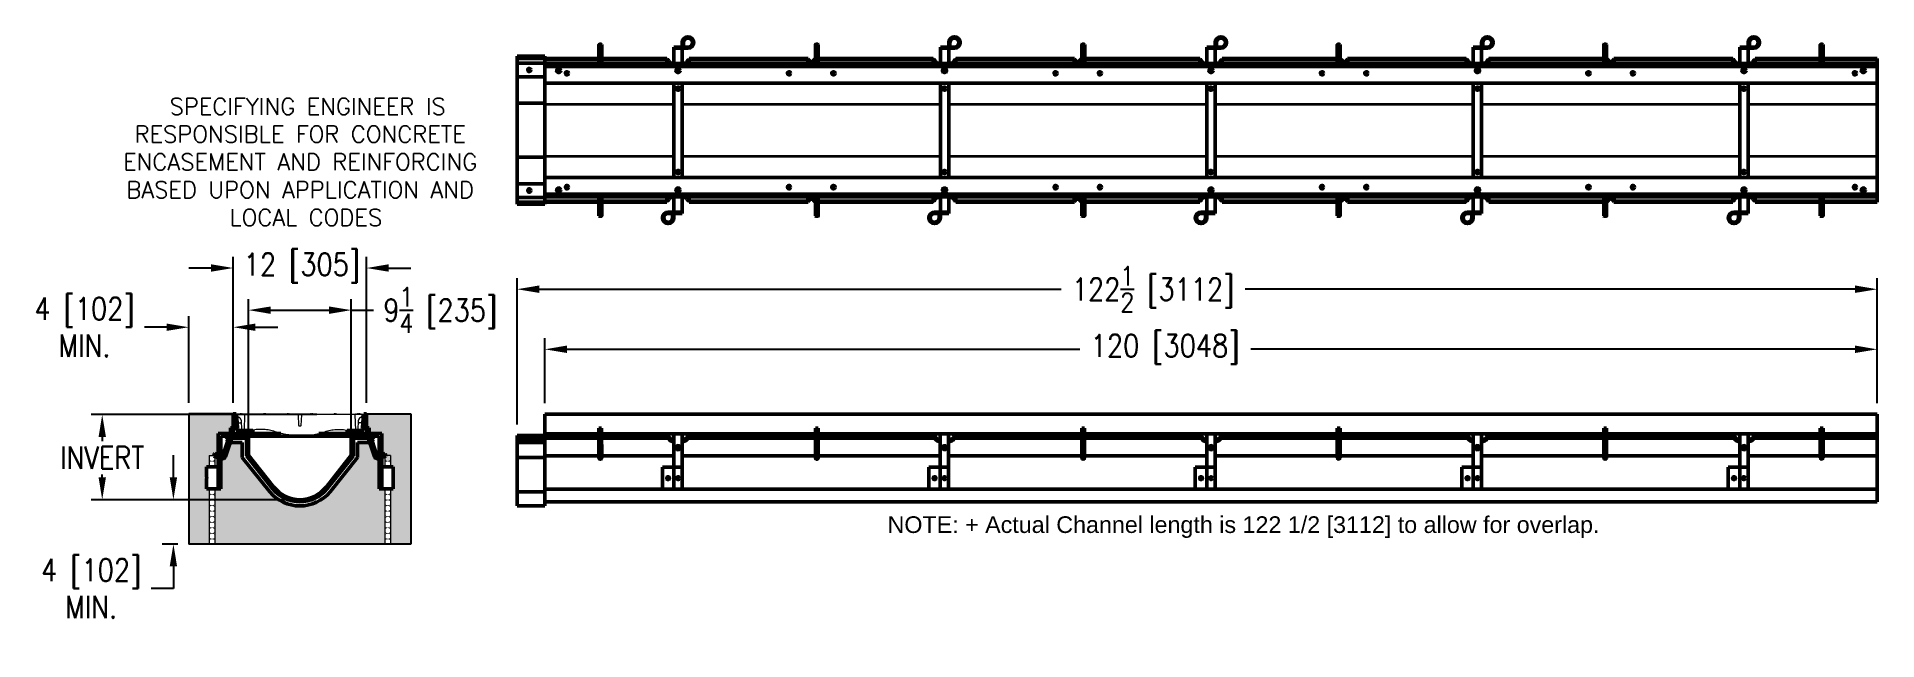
# Model space of a CAD drawing. Header units: inches. Extents: x -15 to 151, y 69 to 123.
import ezdxf

# ---------------------------------------------------------------- set-up
doc = ezdxf.new("R2010")
doc.units = ezdxf.units.IN
doc.header["$MEASUREMENT"] = 0
doc.layers.add('Objects', color=3, linetype='Continuous')
doc.layers.add('Visible (ANSI)', color=7, linetype='Continuous', lineweight=50)
doc.layers.add('Visible Narrow (ANSI)', color=7, linetype='Continuous', lineweight=35)
doc.styles.add('ROMANS', font='romans.shx')
doc.styles.add('Sales', font='romans.shx', dxfattribs={"width": 0.85})
doc.dimstyles.new('Sales', dxfattribs={"dimtxt": 1, "dimasz": 1, "dimexe": 0.5, "dimexo": 0.5, "dimgap": 0.09, "dimtad": 0, "dimtih": 1, "dimtoh": 1, "dimdec": 6, "dimzin": 0, "dimdsep": 46, "dimlunit": 5, "dimtxsty": 'Sales', "dimcen": 0, "dimclrd": 7, "dimclre": 7, "dimclrt": 7, "dimadec": 0, "dimazin": 0, "dimtfac": 0.85, "dimtdec": 6, "dimtix": 1, "dimtofl": 0, "dimtmove": 0, "dimatfit": 3, "dimfxl": 0, "dimtolj": 1, "dimtzin": 0, "dimarcsym": 0})

msp = doc.modelspace()

# ---------------------------------------------------------------- texts
at = {"lineweight": 0, "char_height": 1.5, "attachment_point": 5, "style": 'ROMANS'}
for s, insert, width in [('{\\Fc:\\WORKCNTR\\fonts\\romans.shx;\\W2.42857; }SPECIFYING ENGINEER IS {\\Fc:\\WORKCNTR\\fonts\\romans.shx;\\W2.42857; }RESPONSIBLE FOR CONCRETE {\\Fc:\\WORKCNTR\\fonts\\romans.shx;\\W2.42857; }ENCASEMENT AND REINFORCING {\\Fc:\\WORKCNTR\\fonts\\romans.shx;\\W2.42857; }BASED UPON APPLICATION AND {\\Fc:\\WORKCNTR\\fonts\\romans.shx;\\W2.42857; }LOCAL CODES', (9.20051, 111.91038), 38.1042016), ('{\\fArial|b0|i0|c0|p34;NOTE: + Actual Channel length is 122 1/2 [3112] to allow for overlap.}', (93.64676, 79.02846), 70.3960075)]:
    msp.add_mtext(s, dxfattribs=dict(at, insert=insert, width=width))

# ---------------------------------------------------------------- blocks, each defined once
blk = doc.blocks.new('A$C66ED6163')
at = {"layer": 'Visible (ANSI)'}
for p, q in [((0, 6.75), (120, 6.75)), ((0, 5), (0, 6.75)), ((120, 6.75), (120, 5)), ((0, 5), (4.87, 5)), ((4.87, 5.5), (5.12, 5.5)), ((4.87, 5.5), (4.87, 5.05)), ((4.87, 4.99), (4.88, 2.97)), ((5.12, 5.5), (5.12, 5.05)), ((5.12, 5), (11.62, 5)), ((5.12, 4.99), (5.13, 3.09)), ((11.62, 5), (12.37, 5)), ((11.62, 5), (11.62, 0)), ((12.37, 5), (24.37, 5)), ((12.37, 0), (12.37, 5)), ((24.37, 5.5), (24.62, 5.5)), ((24.37, 5.5), (24.37, 5.05)), ((24.37, 4.99), (24.38, 2.97)), ((24.62, 5.5), (24.62, 5.05)), ((24.62, 5), (35.62, 5)), ((24.62, 4.99), (24.63, 3.08)), ((35.62, 5), (36.37, 5)), ((35.62, 5), (35.62, 0)), ((36.37, 0), (36.37, 5)), ((36.37, 5), (48.37, 5)), ((48.37, 5.5), (48.62, 5.5)), ((48.37, 5.5), (48.37, 5.05)), ((48.37, 5.05), (48.37, 4.99)), ((48.37, 4.99), (48.37, 3.07)), ((48.62, 5.5), (48.62, 5.05)), ((48.62, 4.99), (48.62, 5.05)), ((48.62, 5), (59.62, 5)), ((48.62, 4.99), (48.62, 3.07)), ((59.62, 5), (60.37, 5)), ((59.62, 5), (59.62, 0)), ((60.37, 0), (60.37, 5)), ((60.37, 5), (71.37, 5)), ((71.37, 5.5), (71.62, 5.5)), ((71.37, 5.5), (71.37, 5.05)), ((71.37, 5.05), (71.37, 4.99)), ((71.37, 4.99), (71.37, 3.07)), ((71.62, 5.5), (71.62, 5.05)), ((71.62, 4.99), (71.62, 5.05)), ((71.62, 5), (83.62, 5)), ((71.62, 4.99), (71.62, 3.07)), ((83.62, 5), (84.37, 5)), ((83.62, 5), (83.62, 0)), ((84.37, 0), (84.37, 5)), ((84.37, 5), (95.37, 5)), ((95.37, 5.5), (95.62, 5.5)), ((95.37, 5.5), (95.37, 5.05)), ((95.37, 5.05), (95.37, 4.99)), ((95.37, 4.99), (95.37, 3.07)), ((95.62, 5.5), (95.62, 5.05)), ((95.62, 4.99), (95.62, 5.05)), ((95.62, 5), (107.62, 5)), ((95.62, 4.99), (95.62, 3.07)), ((107.62, 5), (108.37, 5)), ((107.62, 5), (107.62, 0)), ((108.37, 0), (108.37, 5)), ((108.37, 5), (114.87, 5)), ((114.87, 5.5), (115.12, 5.5)), ((114.87, 5.5), (114.87, 5.05)), ((114.87, 5.05), (114.87, 4.99)), ((114.87, 4.99), (114.87, 3.07)), ((115.12, 5.5), (115.12, 5.05)), ((115.12, 4.99), (115.12, 5.05)), ((115.12, 5), (120, 5)), ((115.12, 4.99), (115.12, 3.07)), ((4.88, 2.85), (4.88, 3.07)), ((5.13, 2.85), (5.13, 3.07)), ((10.59, 2), (11.62, 2)), ((10.59, 0), (10.59, 2)), ((12.37, 2), (11.62, 2)), ((24.38, 2.85), (24.38, 3.07)), ((24.63, 2.85), (24.63, 3.07)), ((34.59, 2), (35.62, 2)), ((34.59, 0), (34.59, 2)), ((36.37, 2), (35.62, 2)), ((48.37, 2.85), (48.37, 3.07)), ((48.37, 2.85), (48.37, 2.84)), ((48.62, 2.85), (48.62, 3.07)), ((48.62, 2.84), (48.62, 2.85)), ((58.59, 2), (59.62, 2)), ((58.59, 0), (58.59, 2)), ((60.37, 2), (59.62, 2)), ((71.37, 2.85), (71.37, 3.07)), ((71.37, 2.85), (71.37, 2.84)), ((71.62, 2.85), (71.62, 3.07)), ((71.62, 2.84), (71.62, 2.85)), ((82.59, 2), (83.62, 2)), ((82.59, 0), (82.59, 2)), ((84.37, 2), (83.62, 2)), ((95.37, 2.85), (95.37, 3.07)), ((95.37, 2.85), (95.37, 2.84)), ((95.62, 2.85), (95.62, 3.07)), ((95.62, 2.84), (95.62, 2.85)), ((106.59, 2), (107.62, 2)), ((106.59, 0), (106.59, 2)), ((108.37, 2), (107.62, 2)), ((114.87, 2.85), (114.87, 3.07)), ((114.87, 2.85), (114.87, 2.84)), ((115.12, 2.85), (115.12, 3.07)), ((115.12, 2.84), (115.12, 2.85)), ((10.59, 0), (11.62, 0)), ((11.62, 0), (12.37, 0)), ((34.59, 0), (35.62, 0)), ((35.62, 0), (36.37, 0)), ((58.59, 0), (59.62, 0)), ((59.62, 0), (60.37, 0)), ((82.59, 0), (83.62, 0)), ((83.62, 0), (84.37, 0)), ((106.59, 0), (107.62, 0)), ((107.62, 0), (108.37, 0))]:
    blk.add_line(p, q, dxfattribs=at)
for centre, radius in [((12, 3.75), 0.188), ((36, 3.75), 0.188), ((60, 3.75), 0.188), ((84, 3.75), 0.188), ((108, 3.75), 0.188), ((12, 1), 0.125), ((36, 1), 0.125), ((60, 1), 0.125), ((84, 1), 0.125), ((108, 1), 0.125)]:
    blk.add_circle(centre, radius, dxfattribs=at)
for centre in [(48.5, 2.84), (71.5, 2.84), (95.5, 2.84), (115, 2.84)]:
    blk.add_arc(centre, 0.125, 180, 0, dxfattribs=at)
for centre, major_axis, ratio, start_param, end_param in [((4.88, 5.05), (0, 0.188), 0.000838, 1.570801, 1.897855), ((5.13, 5.05), (0, -0.187), 0.000837, 4.712384, 5.039829), ((24.37, 5.05), (0, 0.188), 0.000461, 1.570799, 1.897941), ((24.62, 5.05), (0, -0.187), 0.000461, 4.712386, 5.039743)]:
    blk.add_ellipse(centre, major_axis=major_axis, ratio=ratio, start_param=start_param, end_param=end_param, dxfattribs=at)
for centre in [(5, 3.07), (24.5, 3.07), (48.5, 3.07), (71.5, 3.07), (95.5, 3.07), (115, 3.07)]:
    blk.add_ellipse(centre, major_axis=(-0.125, 0), ratio=0.94693, dxfattribs=at)
for points, knots in [([(5.13, 2.85), (5.13, 2.85), (5.13, 2.85), (5.13, 2.84), (5.13, 2.84), (5.13, 2.84), (5.13, 2.84), (5.13, 2.84), (5.13, 2.84), (5.13, 2.84), (5.13, 2.84), (5.13, 2.84), (5.13, 2.84), (5.13, 2.83), (5.13, 2.83), (5.13, 2.83), (5.12, 2.83), (5.12, 2.82), (5.12, 2.81), (5.12, 2.8), (5.11, 2.79), (5.1, 2.76), (5.09, 2.75), (5.07, 2.74), (5.06, 2.73), (5.03, 2.72), (5.02, 2.72), (4.99, 2.72), (4.98, 2.72), (4.96, 2.72), (4.94, 2.73), (4.92, 2.74), (4.91, 2.75), (4.89, 2.77), (4.89, 2.79), (4.88, 2.81), (4.88, 2.81), (4.88, 2.82), (4.88, 2.82), (4.88, 2.83), (4.88, 2.83), (4.88, 2.84), (4.88, 2.84), (4.88, 2.84), (4.88, 2.84), (4.88, 2.84), (4.88, 2.84), (4.88, 2.84), (4.88, 2.84), (4.88, 2.84), (4.88, 2.84), (4.88, 2.84), (4.88, 2.84), (4.88, 2.85), (4.88, 2.86), (4.88, 2.88), (4.88, 2.89), (4.88, 2.92), (4.88, 2.94), (4.88, 2.96), (4.88, 2.97), (4.88, 2.97)], [0, 0, 0, 0, 0.079096, 0.079096, 0.121251, 0.121251, 0.137087, 0.137087, 0.144143, 0.144143, 0.148132, 0.148132, 0.156188, 0.156188, 0.164106, 0.164106, 0.180089, 0.180089, 0.222465, 0.222465, 0.312967, 0.312967, 0.414263, 0.414263, 0.515422, 0.515422, 0.61659, 0.61659, 0.717757, 0.717757, 0.818924, 0.818924, 0.920092, 0.920092, 1.021258, 1.021258, 1.071329, 1.071329, 1.096135, 1.096135, 1.114273, 1.114273, 1.11906, 1.11906, 1.12303, 1.12303, 1.131078, 1.131078, 1.13899, 1.13899, 1.156839, 1.156839, 1.210328, 1.210328, 1.372911, 1.372911, 1.530169, 1.530169, 1.682423, 1.682423, 1.703503, 1.703503, 1.703503, 1.703503]), ([(4.88, 2.84), (4.88, 2.84), (4.88, 2.84), (4.88, 2.84), (4.88, 2.84), (4.88, 2.85), (4.88, 2.85), (4.88, 2.85)], [1.5833449, 1.5833449, 1.5833449, 1.5833449, 1.5926047, 1.5926047, 1.6391909, 1.6391909, 1.6995212, 1.6995212, 1.6995212, 1.6995212]), ([(24.63, 2.85), (24.63, 2.85), (24.63, 2.85), (24.63, 2.84), (24.63, 2.84), (24.63, 2.84), (24.63, 2.84), (24.63, 2.84), (24.63, 2.84), (24.63, 2.84), (24.63, 2.84), (24.63, 2.84), (24.63, 2.84), (24.63, 2.84), (24.63, 2.84), (24.62, 2.83), (24.62, 2.83), (24.62, 2.83), (24.62, 2.83), (24.62, 2.82), (24.62, 2.81), (24.61, 2.79), (24.61, 2.78), (24.59, 2.75), (24.58, 2.75), (24.56, 2.73), (24.55, 2.72), (24.52, 2.72), (24.51, 2.72), (24.48, 2.72), (24.47, 2.72), (24.44, 2.73), (24.43, 2.74), (24.41, 2.75), (24.4, 2.76), (24.39, 2.79), (24.38, 2.8), (24.38, 2.82), (24.38, 2.82), (24.38, 2.83), (24.38, 2.83), (24.38, 2.84), (24.38, 2.84), (24.38, 2.84), (24.38, 2.84), (24.38, 2.84), (24.38, 2.84), (24.38, 2.84), (24.38, 2.84), (24.38, 2.84), (24.38, 2.84), (24.38, 2.84), (24.38, 2.84), (24.38, 2.84), (24.38, 2.85), (24.38, 2.85), (24.38, 2.87), (24.38, 2.89), (24.38, 2.91), (24.38, 2.94), (24.38, 2.95), (24.38, 2.97)], [0, 0, 0, 0, 0.077884, 0.077884, 0.117997, 0.117997, 0.133035, 0.133035, 0.144368, 0.144368, 0.147575, 0.147575, 0.151506, 0.151506, 0.159455, 0.159455, 0.167236, 0.167236, 0.188791, 0.188791, 0.249463, 0.249463, 0.349609, 0.349609, 0.450794, 0.450794, 0.55196, 0.55196, 0.653128, 0.653128, 0.754295, 0.754295, 0.855462, 0.855462, 0.956629, 0.956629, 1.057796, 1.057796, 1.107851, 1.107851, 1.117743, 1.117743, 1.12417, 1.12417, 1.128575, 1.128575, 1.132504, 1.132504, 1.140383, 1.140383, 1.149154, 1.149154, 1.175437, 1.175437, 1.254458, 1.254458, 1.430837, 1.430837, 1.583194, 1.583194, 1.712422, 1.712422, 1.712422, 1.712422]), ([(24.38, 2.84), (24.38, 2.84), (24.38, 2.84), (24.38, 2.84), (24.38, 2.84), (24.38, 2.85), (24.38, 2.85), (24.38, 2.85)], [1.5866816, 1.5866816, 1.5866816, 1.5866816, 1.6018623, 1.6018623, 1.6605354, 1.6605354, 1.7100822, 1.7100822, 1.7100822, 1.7100822]), ([(11.11, 0.88), (11.09, 0.88), (11.07, 0.88), (11.04, 0.89), (11.03, 0.9), (11.01, 0.92), (11, 0.94), (10.98, 0.97), (10.98, 0.98), (10.98, 1), (10.98, 1.02), (10.98, 1.03), (11, 1.06), (11.01, 1.08), (11.03, 1.1), (11.04, 1.11), (11.07, 1.12), (11.09, 1.13), (11.11, 1.13)], [1.44131, 1.44131, 1.44131, 1.44131, 1.561412, 1.561412, 1.6815139, 1.6815139, 1.8016303, 1.8016303, 1.9217467, 1.9217467, 1.9217467, 2.0418631, 2.0418631, 2.1619795, 2.1619795, 2.2820814, 2.2820814, 2.4021834, 2.4021834, 2.4021834, 2.4021834]), ([(11.11, 1.13), (11.12, 1.13), (11.14, 1.12), (11.17, 1.11), (11.18, 1.1), (11.21, 1.08), (11.22, 1.06), (11.23, 1.03), (11.23, 1.02), (11.23, 0.98), (11.23, 0.97), (11.22, 0.94), (11.21, 0.92), (11.18, 0.9), (11.17, 0.89), (11.14, 0.88), (11.12, 0.88), (11.11, 0.88)], [0.4804367, 0.4804367, 0.4804367, 0.4804367, 0.6005386, 0.6005386, 0.7206406, 0.7206406, 0.840757, 0.840757, 0.9608734, 0.9608734, 1.0809898, 1.0809898, 1.2011062, 1.2011062, 1.3212081, 1.3212081, 1.44131, 1.44131, 1.44131, 1.44131]), ([(35.11, 0.88), (35.09, 0.88), (35.07, 0.88), (35.04, 0.89), (35.03, 0.9), (35.01, 0.92), (35, 0.94), (34.98, 0.97), (34.98, 0.98), (34.98, 1), (34.98, 1.02), (34.98, 1.03), (35, 1.06), (35.01, 1.08), (35.03, 1.1), (35.04, 1.11), (35.07, 1.12), (35.09, 1.13), (35.11, 1.13)], [1.44131, 1.44131, 1.44131, 1.44131, 1.561412, 1.561412, 1.6815139, 1.6815139, 1.8016303, 1.8016303, 1.9217467, 1.9217467, 1.9217467, 2.0418631, 2.0418631, 2.1619795, 2.1619795, 2.2820814, 2.2820814, 2.4021834, 2.4021834, 2.4021834, 2.4021834]), ([(35.11, 1.13), (35.12, 1.13), (35.14, 1.12), (35.17, 1.11), (35.18, 1.1), (35.21, 1.08), (35.22, 1.06), (35.23, 1.03), (35.23, 1.02), (35.23, 0.98), (35.23, 0.97), (35.22, 0.94), (35.21, 0.92), (35.18, 0.9), (35.17, 0.89), (35.14, 0.88), (35.12, 0.88), (35.11, 0.88)], [0.4804367, 0.4804367, 0.4804367, 0.4804367, 0.6005386, 0.6005386, 0.7206406, 0.7206406, 0.840757, 0.840757, 0.9608734, 0.9608734, 1.0809898, 1.0809898, 1.2011062, 1.2011062, 1.3212081, 1.3212081, 1.44131, 1.44131, 1.44131, 1.44131]), ([(59.11, 0.88), (59.09, 0.88), (59.07, 0.88), (59.04, 0.89), (59.03, 0.9), (59.01, 0.92), (59, 0.94), (58.98, 0.97), (58.98, 0.98), (58.98, 1), (58.98, 1.02), (58.98, 1.03), (59, 1.06), (59.01, 1.08), (59.03, 1.1), (59.04, 1.11), (59.07, 1.12), (59.09, 1.13), (59.11, 1.13)], [1.44131, 1.44131, 1.44131, 1.44131, 1.561412, 1.561412, 1.6815139, 1.6815139, 1.8016303, 1.8016303, 1.9217467, 1.9217467, 1.9217467, 2.0418631, 2.0418631, 2.1619795, 2.1619795, 2.2820814, 2.2820814, 2.4021834, 2.4021834, 2.4021834, 2.4021834]), ([(59.11, 1.13), (59.12, 1.13), (59.14, 1.12), (59.17, 1.11), (59.18, 1.1), (59.21, 1.08), (59.22, 1.06), (59.23, 1.03), (59.23, 1.02), (59.23, 0.98), (59.23, 0.97), (59.22, 0.94), (59.21, 0.92), (59.18, 0.9), (59.17, 0.89), (59.14, 0.88), (59.12, 0.88), (59.11, 0.88)], [0.4804367, 0.4804367, 0.4804367, 0.4804367, 0.6005386, 0.6005386, 0.7206406, 0.7206406, 0.840757, 0.840757, 0.9608734, 0.9608734, 1.0809898, 1.0809898, 1.2011062, 1.2011062, 1.3212081, 1.3212081, 1.44131, 1.44131, 1.44131, 1.44131]), ([(83.11, 0.88), (83.09, 0.88), (83.07, 0.88), (83.04, 0.89), (83.03, 0.9), (83.01, 0.92), (83, 0.94), (82.98, 0.97), (82.98, 0.98), (82.98, 1), (82.98, 1.02), (82.98, 1.03), (83, 1.06), (83.01, 1.08), (83.03, 1.1), (83.04, 1.11), (83.07, 1.12), (83.09, 1.13), (83.11, 1.13)], [1.44131, 1.44131, 1.44131, 1.44131, 1.561412, 1.561412, 1.6815139, 1.6815139, 1.8016303, 1.8016303, 1.9217467, 1.9217467, 1.9217467, 2.0418631, 2.0418631, 2.1619795, 2.1619795, 2.2820814, 2.2820814, 2.4021834, 2.4021834, 2.4021834, 2.4021834]), ([(83.11, 1.13), (83.12, 1.13), (83.14, 1.12), (83.17, 1.11), (83.18, 1.1), (83.21, 1.08), (83.22, 1.06), (83.23, 1.03), (83.23, 1.02), (83.23, 0.98), (83.23, 0.97), (83.22, 0.94), (83.21, 0.92), (83.18, 0.9), (83.17, 0.89), (83.14, 0.88), (83.12, 0.88), (83.11, 0.88)], [0.4804367, 0.4804367, 0.4804367, 0.4804367, 0.6005386, 0.6005386, 0.7206406, 0.7206406, 0.840757, 0.840757, 0.9608734, 0.9608734, 1.0809898, 1.0809898, 1.2011062, 1.2011062, 1.3212081, 1.3212081, 1.44131, 1.44131, 1.44131, 1.44131]), ([(107.11, 0.88), (107.09, 0.88), (107.07, 0.88), (107.04, 0.89), (107.03, 0.9), (107.01, 0.92), (107, 0.94), (106.98, 0.97), (106.98, 0.98), (106.98, 1), (106.98, 1.02), (106.98, 1.03), (107, 1.06), (107.01, 1.08), (107.03, 1.1), (107.04, 1.11), (107.07, 1.12), (107.09, 1.13), (107.11, 1.13)], [1.44131, 1.44131, 1.44131, 1.44131, 1.561412, 1.561412, 1.6815139, 1.6815139, 1.8016303, 1.8016303, 1.9217467, 1.9217467, 1.9217467, 2.0418631, 2.0418631, 2.1619795, 2.1619795, 2.2820814, 2.2820814, 2.4021834, 2.4021834, 2.4021834, 2.4021834]), ([(107.11, 1.13), (107.12, 1.13), (107.14, 1.12), (107.17, 1.11), (107.18, 1.1), (107.21, 1.08), (107.22, 1.06), (107.23, 1.03), (107.23, 1.02), (107.23, 0.98), (107.23, 0.97), (107.22, 0.94), (107.21, 0.92), (107.18, 0.9), (107.17, 0.89), (107.14, 0.88), (107.12, 0.88), (107.11, 0.88)], [0.4804367, 0.4804367, 0.4804367, 0.4804367, 0.6005386, 0.6005386, 0.7206406, 0.7206406, 0.840757, 0.840757, 0.9608734, 0.9608734, 1.0809898, 1.0809898, 1.2011062, 1.2011062, 1.3212081, 1.3212081, 1.44131, 1.44131, 1.44131, 1.44131])]:
    blk.add_open_spline(points, degree=3, knots=knots, dxfattribs=at)
at = {"layer": 'Visible Narrow (ANSI)'}
for p, q in [((4.87, 5.05), (5.12, 5.05)), ((24.37, 5.05), (24.62, 5.05)), ((48.37, 5.05), (48.62, 5.05)), ((71.37, 5.05), (71.62, 5.05)), ((95.37, 5.05), (95.62, 5.05)), ((114.87, 5.05), (115.12, 5.05)), ((11.11, 0.88), (11.11, 1.13)), ((35.11, 0.88), (35.11, 1.13)), ((59.11, 0.88), (59.11, 1.13)), ((83.11, 0.88), (83.11, 1.13)), ((107.11, 0.88), (107.11, 1.13))]:
    blk.add_line(p, q, dxfattribs=at)
for centre, major_axis, ratio, start_param, end_param in [((5, 4.99), (0.125, 0), 0.321439, 0, 3.141593), ((24.5, 4.99), (0.125, 0), 0.321439, 0, 3.141593), ((48.5, 4.99), (0.125, 0), 0.321439, 0, 3.141593), ((71.5, 4.99), (0.125, 0), 0.321439, 0, 3.141593), ((95.5, 4.99), (0.125, 0), 0.321439, 0, 3.141593), ((115, 4.99), (0.125, 0), 0.321439, 0, 3.141593), ((5, 2.97), (-0.125, 0), 0.321439, 6.193893, 6.283185), ((5, 2.85), (-0.125, 0), 0.94693, 0, 3.141593), ((24.5, 2.97), (-0.125, 0), 0.321439, 6.217126, 6.283185), ((24.5, 2.85), (-0.125, 0), 0.94693, 0, 3.141593), ((48.5, 2.85), (-0.125, 0), 0.94693, 0, 3.141593), ((71.5, 2.85), (-0.125, 0), 0.94693, 0, 3.141593), ((95.5, 2.85), (-0.125, 0), 0.94693, 0, 3.141593), ((115, 2.85), (-0.125, 0), 0.94693, 0, 3.141593)]:
    blk.add_ellipse(centre, major_axis=major_axis, ratio=ratio, start_param=start_param, end_param=end_param, dxfattribs=at)
blk = doc.blocks.new('A$C2E962BB8')
at = {"lineweight": 0}
h = blk.add_hatch(dxfattribs=at)
h.set_pattern_fill('ANSI31', scale=12.5, angle=75, style=0)
h.set_pattern_definition([(120, (-81.9868, -87.2172), (-1.353165, -0.78125), [])])
edge = h.paths.add_edge_path()
edge.add_ellipse((5.66, -1.03), major_axis=(-0.03, -0.0013), ratio=1, start_angle=0, end_angle=87.5)
edge.add_line((5.66, -1.06), (5.84, -1.06))
edge.add_ellipse((5.84, -1.03), major_axis=(0, -0.03), ratio=1, start_angle=0, end_angle=87.5)
edge.add_line((5.87, -1.03), (5.91, -0.09))
edge.add_ellipse((5.88, -0.09), major_axis=(0.03, -0.0013), ratio=1, start_angle=0, end_angle=92.5)
edge.add_line((5.88, -0.06), (5.62, -0.06))
edge.add_ellipse((5.62, -0.09), major_axis=(0, 0.03), ratio=1, start_angle=0, end_angle=92.5)
edge.add_line((5.59, -0.09), (5.63, -1.03))
edge = h.paths.add_edge_path()
edge.add_ellipse((10.98, -1.47), major_axis=(0, -0.03), ratio=1, start_angle=0, end_angle=88)
edge.add_line((11.01, -1.47), (11.04, -0.55))
edge.add_ellipse((11.29, -0.56), major_axis=(-0.25, 0.009), ratio=1, start_angle=272, end_angle=360, ccw=False)
edge.add_line((11.29, -0.31), (11.31, -0.31))
edge.add_ellipse((11.31, -0.28), major_axis=(0, -0.03), ratio=1, start_angle=0, end_angle=80)
edge.add_line((11.34, -0.29), (11.37, -0.09))
edge.add_line((11.37, -0.09), (11.37, -0.09))
edge.add_ellipse((11.35, -0.09), major_axis=(0.03, 0), ratio=1, start_angle=0, end_angle=90)
edge.add_line((11.35, -0.06), (10.74, -0.06))
edge.add_ellipse((10.74, -0.09), major_axis=(0, 0.03), ratio=1, start_angle=0, end_angle=92)
edge.add_line((10.71, -0.09), (10.75, -1.47))
edge.add_ellipse((10.78, -1.47), major_axis=(-0.03, -0.001), ratio=1, start_angle=0, end_angle=88)
edge.add_line((10.78, -1.5), (10.98, -1.5))
edge = h.paths.add_edge_path()
edge.add_ellipse((0.52, -1.47), major_axis=(-0.03, -0.001), ratio=1, start_angle=0, end_angle=88)
edge.add_line((0.52, -1.5), (0.72, -1.5))
edge.add_ellipse((0.72, -1.47), major_axis=(0, -0.03), ratio=1, start_angle=0, end_angle=88)
edge.add_line((0.75, -1.47), (0.79, -0.09))
edge.add_ellipse((0.76, -0.09), major_axis=(0.03, -0.001), ratio=1, start_angle=0, end_angle=92)
edge.add_line((0.76, -0.06), (0.16, -0.06))
edge.add_ellipse((0.15, -0.09), major_axis=(0, 0.03), ratio=1, start_angle=0, end_angle=90)
edge.add_line((0.12, -0.09), (0.12, -0.09))
edge.add_line((0.12, -0.09), (0.16, -0.29))
edge.add_ellipse((0.19, -0.28), major_axis=(-0.0295, -0.0052), ratio=1, start_angle=0, end_angle=80)
edge.add_line((0.19, -0.31), (0.21, -0.31))
edge.add_ellipse((0.21, -0.56), major_axis=(0, 0.25), ratio=1, start_angle=272, end_angle=360, ccw=False)
edge.add_line((0.46, -0.55), (0.49, -1.47))
at = {"color": 7, "lineweight": 0}
for p, q in [((0.43, 0.02), (0.49, 0.02)), ((2.55, 0.02), (2.6, 0.02)), ((4.66, 0.02), (4.72, 0.02)), ((6.78, 0.02), (6.84, 0.02)), ((8.9, 0.02), (8.95, 0.02)), ((11.01, 0.02), (11.07, 0.02)), ((0.12, -0.09), (0.12, -0.09)), ((0.12, -0.09), (0.16, -0.29)), ((0.12, -0.1), (0.19, -0.78)), ((0.76, -0.06), (0.15, -0.06)), ((0.16, -0.29), (0.16, -0.3)), ((0.19, -0.31), (0.21, -0.31)), ((0.19, -0.78), (0.19, -0.78)), ((0.19, -0.78), (0.19, -0.87)), ((0.19, -0.87), (0.25, -1.47)), ((0.3, -0.01), (0.22, -0.01)), ((0.22, -0.06), (0.22, -0.01)), ((0.22, -0.81), (0.41, -0.81)), ((0.3, -0.06), (0.3, -0.01)), ((0.32, -0.01), (0.35, -0.01)), ((0.32, -0.04), (0.32, -0.01)), ((0.32, -0.05), (0.32, -0.01)), ((0.41, -0.81), (0.41, -0.81)), ((0.46, -0.55), (0.49, -1.47)), ((0.52, -1.5), (0.72, -1.5)), ((0.57, -0.01), (0.63, -0.01)), ((0.63, -0.06), (0.63, -0.01)), ((0.73, -0.01), (0.65, -0.01)), ((0.65, -0.06), (0.65, -0.01)), ((0.73, -0.06), (0.73, -0.01)), ((0.75, -1.47), (0.79, -0.09)), ((5.59, -0.09), (5.63, -1.03)), ((5.88, -0.06), (5.62, -0.06)), ((5.66, -1.06), (5.84, -1.06)), ((5.87, -1.03), (5.91, -0.09)), ((10.71, -0.09), (10.75, -1.47)), ((11.35, -0.06), (10.74, -0.06)), ((10.85, -0.01), (10.77, -0.01)), ((10.77, -0.06), (10.77, -0.01)), ((10.78, -1.5), (10.98, -1.5)), ((10.85, -0.01), (10.87, -0.01)), ((10.85, -0.06), (10.85, -0.01)), ((10.87, -0.01), (10.93, -0.01)), ((10.87, -0.06), (10.87, -0.01)), ((10.93, -0.01), (10.93, -0.01)), ((10.93, -0.01), (10.93, -0.01)), ((11.01, -1.47), (11.04, -0.55)), ((11.09, -0.81), (11.09, -0.81)), ((11.28, -0.81), (11.09, -0.81)), ((11.15, -0.01), (11.17, -0.01)), ((11.18, -0.01), (11.2, -0.01)), ((11.17, -0.04), (11.17, -0.01)), ((11.18, -0.05), (11.18, -0.01)), ((11.2, -0.06), (11.2, -0.01)), ((11.28, -0.01), (11.2, -0.01)), ((11.31, -0.87), (11.25, -1.47)), ((11.28, -0.06), (11.28, -0.01)), ((11.29, -0.31), (11.31, -0.31)), ((11.37, -0.1), (11.31, -0.78)), ((11.31, -0.78), (11.31, -0.78)), ((11.31, -0.78), (11.31, -0.87)), ((11.34, -0.29), (11.37, -0.09)), ((11.34, -0.29), (11.34, -0.3)), ((11.37, -0.09), (11.37, -0.09))]:
    blk.add_line(p, q, dxfattribs=at)
for centre, radius, start, end in [((0.43, -0.1), 0.125, 90, 158.8998), ((0.49, -0.1), 0.125, 21.1002, 90), ((2.55, -0.1), 0.125, 90, 158.8998), ((2.6, -0.1), 0.125, 21.1002, 90), ((4.66, -0.1), 0.125, 90, 158.8998), ((4.72, -0.1), 0.125, 21.1002, 90), ((6.78, -0.1), 0.125, 90, 158.8998), ((6.84, -0.1), 0.125, 21.1002, 90), ((8.9, -0.1), 0.125, 90, 158.8998), ((8.95, -0.1), 0.125, 21.1002, 90), ((11.01, -0.1), 0.125, 90, 158.8998), ((11.07, -0.1), 0.125, 21.1002, 90), ((0.15, -0.09), 0.03, 90, 180), ((0.19, -0.28), 0.03, 190, 270), ((0.21, -0.56), 0.25, 2, 90), ((0.28, -1.47), 0.03, 185, 222.0195), ((0.41, -0.87), 0.06, 2, 90), ((0.52, -1.47), 0.03, 182, 270), ((0.72, -1.47), 0.03, 270, 358), ((0.76, -0.09), 0.03, 358, 90), ((5.62, -0.09), 0.03, 90, 182.5), ((5.66, -1.03), 0.03, 182.5, 270), ((5.84, -1.03), 0.03, 270, 357.5), ((5.88, -0.09), 0.03, 357.5, 90), ((10.74, -0.09), 0.03, 90, 182), ((10.78, -1.47), 0.03, 182, 270), ((10.98, -1.47), 0.03, 270, 358), ((11.09, -0.87), 0.06, 90, 178), ((11.29, -0.56), 0.25, 90, 178), ((11.22, -1.47), 0.03, 317.9805, 355), ((11.31, -0.28), 0.03, 270, 350), ((11.35, -0.09), 0.03, 0, 90)]:
    blk.add_arc(centre, radius, start, end, dxfattribs=at)
for points, knots in [([(0.12, -0.09), (0.12, -0.09), (0.12, -0.09), (0.12, -0.09), (0.12, -0.09), (0.12, -0.09), (0.12, -0.09), (0.12, -0.1), (0.12, -0.1), (0.12, -0.1)], [0, 0, 0, 0, 0.00037054, 0.00037054, 0.00532202, 0.00532202, 0.01087543, 0.01087543, 0.0109657, 0.0109657, 0.0109657, 0.0109657]), ([(0.19, -0.78), (0.19, -0.78), (0.19, -0.79), (0.19, -0.79), (0.19, -0.79), (0.19, -0.8), (0.2, -0.8), (0.2, -0.81), (0.21, -0.81), (0.21, -0.81), (0.21, -0.81), (0.22, -0.81)], [-0.0228015, -0.0228015, -0.0228015, -0.0228015, -0.02007666, -0.02007666, -0.01571693, -0.01571693, -0.01004928, -0.01004928, -0.00268134, -0.00268134, 0.00022396, 0.00022396, 0.00022396, 0.00022396]), ([(0.76, -0.06), (0.76, -0.06), (0.77, -0.06), (0.77, -0.06), (0.78, -0.06), (0.79, -0.06), (0.8, -0.06), (0.82, -0.06), (0.84, -0.06), (0.88, -0.06), (0.9, -0.06), (0.92, -0.06)], [0, 0, 0, 0, 0.0762785, 0.0762785, 0.1983241, 0.1983241, 0.3048183, 0.3048183, 0.4569144, 0.4569144, 0.6148191, 0.6148191, 0.6148191, 0.6148191]), ([(0.92, -0.06), (1.69, -0.06), (2.46, -0.06), (3.99, -0.06), (4.76, -0.06), (5.53, -0.06)], [0, 0, 0, 0, 5.853022, 5.853022, 11.706043, 11.706043, 11.706043, 11.706043]), ([(1.44, -1.47), (1.39, -1.48), (1.34, -1.49), (1.24, -1.5), (1.19, -1.5), (1.14, -1.5)], [0, 0, 0, 0, 0.3752244, 0.3752244, 0.7504488, 0.7504488, 0.7504488, 0.7504488]), ([(3.52, -1.6), (3.35, -1.54), (3.18, -1.5), (2.84, -1.43), (2.66, -1.41), (2.3, -1.39), (2.12, -1.39), (1.77, -1.41), (1.61, -1.44), (1.44, -1.47)], [0, 0, 0, 0, 1.344368, 1.344368, 2.688736, 2.688736, 4.080639, 4.080639, 5.377471, 5.377471, 5.377471, 5.377471]), ([(5.75, -1.96), (5.56, -1.96), (5.37, -1.96), (4.99, -1.93), (4.81, -1.9), (4.62, -1.87), (4.43, -1.84), (4.24, -1.8), (3.88, -1.71), (3.7, -1.66), (3.52, -1.6)], [0, 0, 0, 0, 1.431175, 1.431175, 2.862351, 2.862351, 2.862351, 4.293526, 4.293526, 5.724701, 5.724701, 5.724701, 5.724701]), ([(5.53, -0.06), (5.53, -0.06), (5.54, -0.06), (5.55, -0.06), (5.56, -0.06), (5.58, -0.06), (5.59, -0.06), (5.61, -0.06), (5.61, -0.06), (5.62, -0.06), (5.62, -0.06), (5.62, -0.06)], [0, 0, 0, 0, 0.0442712, 0.0442712, 0.1151052, 0.1151052, 0.2031747, 0.2031747, 0.3023655, 0.3023655, 0.356985, 0.356985, 0.356985, 0.356985]), ([(5.75, -1.96), (5.94, -1.96), (6.13, -1.96), (6.51, -1.93), (6.69, -1.9), (6.88, -1.87), (7.07, -1.84), (7.26, -1.8), (7.62, -1.71), (7.8, -1.66), (7.98, -1.6)], [0, 0, 0, 0, 1.431175, 1.431175, 2.862351, 2.862351, 2.862351, 4.293526, 4.293526, 5.724701, 5.724701, 5.724701, 5.724701]), ([(5.97, -0.06), (5.97, -0.06), (5.96, -0.06), (5.95, -0.06), (5.94, -0.06), (5.92, -0.06), (5.91, -0.06), (5.89, -0.06), (5.89, -0.06), (5.88, -0.06), (5.88, -0.06), (5.88, -0.06)], [0, 0, 0, 0, 0.0442712, 0.0442712, 0.1151052, 0.1151052, 0.2031747, 0.2031747, 0.3023655, 0.3023655, 0.356985, 0.356985, 0.356985, 0.356985]), ([(10.58, -0.06), (9.81, -0.06), (9.04, -0.06), (7.51, -0.06), (6.74, -0.06), (5.97, -0.06)], [0, 0, 0, 0, 5.853022, 5.853022, 11.706043, 11.706043, 11.706043, 11.706043]), ([(7.98, -1.6), (8.15, -1.54), (8.32, -1.5), (8.66, -1.43), (8.84, -1.41), (9.2, -1.39), (9.38, -1.39), (9.73, -1.41), (9.89, -1.44), (10.06, -1.47)], [0, 0, 0, 0, 1.344368, 1.344368, 2.688736, 2.688736, 4.080639, 4.080639, 5.377471, 5.377471, 5.377471, 5.377471]), ([(10.06, -1.47), (10.11, -1.48), (10.16, -1.49), (10.26, -1.5), (10.31, -1.5), (10.36, -1.5)], [0, 0, 0, 0, 0.3752244, 0.3752244, 0.7504488, 0.7504488, 0.7504488, 0.7504488]), ([(10.74, -0.06), (10.74, -0.06), (10.73, -0.06), (10.73, -0.06), (10.72, -0.06), (10.71, -0.06), (10.7, -0.06), (10.68, -0.06), (10.66, -0.06), (10.62, -0.06), (10.6, -0.06), (10.58, -0.06)], [0, 0, 0, 0, 0.0762785, 0.0762785, 0.1983241, 0.1983241, 0.3048183, 0.3048183, 0.4569144, 0.4569144, 0.6148191, 0.6148191, 0.6148191, 0.6148191]), ([(11.31, -0.78), (11.31, -0.78), (11.31, -0.79), (11.31, -0.79), (11.31, -0.79), (11.31, -0.8), (11.3, -0.8), (11.3, -0.81), (11.29, -0.81), (11.29, -0.81), (11.29, -0.81), (11.28, -0.81)], [-0.0228015, -0.0228015, -0.0228015, -0.0228015, -0.02007666, -0.02007666, -0.01571693, -0.01571693, -0.01004928, -0.01004928, -0.00268134, -0.00268134, 0.00022396, 0.00022396, 0.00022396, 0.00022396]), ([(11.37, -0.09), (11.37, -0.09), (11.37, -0.09), (11.37, -0.09), (11.37, -0.09), (11.37, -0.09), (11.37, -0.09), (11.37, -0.1), (11.37, -0.1), (11.37, -0.1)], [0, 0, 0, 0, 0.00037054, 0.00037054, 0.00532202, 0.00532202, 0.01087543, 0.01087543, 0.0109657, 0.0109657, 0.0109657, 0.0109657])]:
    blk.add_open_spline(points, degree=3, knots=knots, dxfattribs=at)
for points in [[(0.32, -0.01), (0.32, -0.01), (0.32, -0.01), (0.32, -0.01)], [(11.17, -0.01), (11.18, -0.01), (11.18, -0.01), (11.18, -0.01)]]:
    blk.add_open_spline(points, degree=3, dxfattribs=at)
blk = doc.blocks.new('*D36')
at = {"layer": 'Defpoints', "color": 0}
for p in [(-1.34, 97.03), (-1.34, 89.22), (2.66, 89.22)]:
    blk.add_point(p, dxfattribs=at)
at = {"layer": 'Objects', "color": 7, "lineweight": -2}
for p, q in [((-1.34, 90.22), (-1.34, 98.03)), ((2.66, 90.22), (2.66, 98.03)), ((-3.34, 97.03), (-5.34, 97.03)), ((4.66, 97.03), (6.66, 97.03))]:
    blk.add_line(p, q, dxfattribs=at)
at = {"layer": 'Objects', "color": 7}
for points in [[(-3.34, 97.36), (-3.34, 96.7), (-1.34, 97.03)], [(4.66, 97.36), (4.66, 96.7), (2.66, 97.03)]]:
    blk.add_solid(points, dxfattribs=at)
at = {"layer": 'Objects', "color": 7, "insert": (-10.73, 97.03), "char_height": 2, "attachment_point": 5, "style": 'Sales'}
blk.add_mtext('\\A1;4 [102]\\PMIN.', dxfattribs=at)
blk = doc.blocks.new('*D37')
at = {"layer": 'Defpoints', "color": 0}
for p in [(2.66, 102.36), (2.66, 89.22), (14.66, 89.22)]:
    blk.add_point(p, dxfattribs=at)
at = {"layer": 'Objects', "color": 7, "lineweight": -2}
for p, q in [((2.66, 90.22), (2.66, 103.36)), ((14.66, 90.22), (14.66, 103.36)), ((0.66, 102.36), (-1.34, 102.36)), ((16.66, 102.36), (18.66, 102.36))]:
    blk.add_line(p, q, dxfattribs=at)
at = {"layer": 'Objects', "color": 7}
for points in [[(0.66, 102.7), (0.66, 102.03), (2.66, 102.36)], [(16.66, 102.7), (16.66, 102.03), (14.66, 102.36)]]:
    blk.add_solid(points, dxfattribs=at)
at = {"layer": 'Objects', "color": 7, "insert": (8.85, 102.36), "char_height": 2, "attachment_point": 5, "style": 'Sales'}
blk.add_mtext('\\A1;12 [305]', dxfattribs=at)
blk = doc.blocks.new('*D38')
at = {"layer": 'Defpoints', "color": 0}
for p in [(13.29, 98.57), (4.04, 86.36), (13.29, 86.36)]:
    blk.add_point(p, dxfattribs=at)
at = {"layer": 'Objects', "color": 7, "lineweight": -2}
for p, q in [((4.04, 87.36), (4.04, 99.57)), ((13.29, 87.36), (13.29, 99.57)), ((6.04, 98.57), (11.29, 98.57)), ((13.29, 98.57), (15.29, 98.57))]:
    blk.add_line(p, q, dxfattribs=at)
at = {"layer": 'Objects', "color": 7}
for points in [[(6.04, 98.9), (6.04, 98.23), (4.04, 98.57)], [(11.29, 98.9), (11.29, 98.23), (13.29, 98.57)]]:
    blk.add_solid(points, dxfattribs=at)
at = {"layer": 'Objects', "color": 7, "insert": (21.31, 98.57), "char_height": 2, "attachment_point": 5, "style": 'Sales'}
blk.add_mtext('\\A1;9{\\H0.850000x;\\S1/4;} [235]', dxfattribs=at)
blk = doc.blocks.new('*D39')
at = {"layer": 'Defpoints', "color": 0}
for p in [(-9.14, 89.16), (11.19, 89.16), (8.66, 81.5)]:
    blk.add_point(p, dxfattribs=at)
at = {"layer": 'Objects', "color": 7, "lineweight": -2}
for p, q in [((10.19, 89.16), (-10.14, 89.16)), ((-9.14, 87.16), (-9.14, 86.78)), ((-9.14, 83.5), (-9.14, 83.78)), ((7.66, 81.5), (-10.14, 81.5))]:
    blk.add_line(p, q, dxfattribs=at)
at = {"layer": 'Objects', "color": 7}
for points in [[(-9.47, 87.16), (-8.81, 87.16), (-9.14, 89.16)], [(-9.47, 83.5), (-8.81, 83.5), (-9.14, 81.5)]]:
    blk.add_solid(points, dxfattribs=at)
at = {"layer": 'Objects', "color": 7, "insert": (-9.14, 85.28), "char_height": 2, "attachment_point": 5, "style": 'Sales'}
blk.add_mtext('\\A1;INVERT', dxfattribs=at)
blk = doc.blocks.new('*D40')
at = {"layer": 'Defpoints', "color": 0}
for p in [(8.66, 81.5), (-2.73, 77.5), (-1.34, 77.5)]:
    blk.add_point(p, dxfattribs=at)
at = {"layer": 'Objects', "color": 7, "lineweight": -2}
for p, q in [((-2.73, 83.5), (-2.73, 85.5)), ((7.66, 81.5), (-3.73, 81.5)), ((-2.34, 77.5), (-3.73, 77.5)), ((-2.73, 75.5), (-2.73, 73.5)), ((-2.73, 73.5), (-4.73, 73.5))]:
    blk.add_line(p, q, dxfattribs=at)
at = {"layer": 'Objects', "color": 7}
for points in [[(-3.06, 83.5), (-2.4, 83.5), (-2.73, 81.5)], [(-3.06, 75.5), (-2.4, 75.5), (-2.73, 77.5)]]:
    blk.add_solid(points, dxfattribs=at)
at = {"layer": 'Objects', "color": 7, "insert": (-10.13, 73.5), "char_height": 2, "attachment_point": 5, "style": 'Sales'}
blk.add_mtext('\\A1;4 [102]\\PMIN.', dxfattribs=at)
blk = doc.blocks.new('*D41')
at = {"layer": 'Defpoints', "color": 0}
for p in [(150.72, 95.04), (30.72, 89.19), (150.72, 89.19)]:
    blk.add_point(p, dxfattribs=at)
at = {"layer": 'Objects', "color": 7, "lineweight": -2}
for p, q in [((30.72, 90.19), (30.72, 96.04)), ((32.72, 95.04), (78.89, 95.04)), ((148.72, 95.04), (94.3, 95.04)), ((150.72, 90.19), (150.72, 96.04))]:
    blk.add_line(p, q, dxfattribs=at)
at = {"layer": 'Objects', "color": 7}
for points in [[(32.72, 95.38), (32.72, 94.71), (30.72, 95.04)], [(148.72, 95.38), (148.72, 94.71), (150.72, 95.04)]]:
    blk.add_solid(points, dxfattribs=at)
at = {"layer": 'Objects', "color": 7, "insert": (86.59, 95.04), "char_height": 2, "attachment_point": 5, "style": 'Sales'}
blk.add_mtext('\\A1;120 [3048]', dxfattribs=at)
blk = doc.blocks.new('*D42')
at = {"layer": 'Defpoints', "color": 0}
for p in [(150.72, 100.45), (150.72, 89.19), (28.22, 87.28)]:
    blk.add_point(p, dxfattribs=at)
at = {"layer": 'Objects', "color": 7, "lineweight": -2}
for p, q in [((28.22, 88.28), (28.22, 101.45)), ((150.72, 90.19), (150.72, 101.45)), ((30.22, 100.45), (77.22, 100.45)), ((148.72, 100.45), (93.79, 100.45))]:
    blk.add_line(p, q, dxfattribs=at)
at = {"layer": 'Objects', "color": 7}
for points in [[(30.22, 100.79), (30.22, 100.12), (28.22, 100.45)], [(148.72, 100.79), (148.72, 100.12), (150.72, 100.45)]]:
    blk.add_solid(points, dxfattribs=at)
at = {"layer": 'Objects', "color": 7, "insert": (85.51, 100.45), "char_height": 2, "attachment_point": 5, "style": 'Sales'}
blk.add_mtext('\\A1;122{\\H0.850000x;\\S1/2;} [3112]', dxfattribs=at)

# ---------------------------------------------------------------- dimensions: what is measured, and where the dimension line sits
at = {"layer": 'Objects'}
for base, p1, p2, picture, middle in [((2.66348, 102.36477), (14.66348, 89.22167), (2.66348, 89.22167), '*D37', (8.85268, 102.36477)), ((150.71688, 100.45222), (28.21688, 87.27579), (150.71688, 89.18817), '*D42', (85.50516, 100.45222)), ((13.28848, 98.56692), (4.03848, 86.36232), (13.28848, 86.36232), '*D38', (21.30538, 98.56692)), ((150.71688, 95.04324), (30.71688, 89.18817), (150.71688, 89.18817), '*D41', (86.59342, 95.04324))]:
    dim = msp.add_linear_dim(base=base, p1=p1, p2=p2, dimstyle='Sales', override={"dimtxt": 2, "dimasz": 2, "dimexe": 1, "dimexo": 1, "dimgap": 0.5, "dimdec": 4, "dimtdec": 4}, dxfattribs=at)
    dim.commit()
    dim.dimension.update_dxf_attribs({"geometry": picture, "text_midpoint": middle, "dimtype": 160})
dim = msp.add_linear_dim(base=(-1.33652, 97.03073), p1=(2.66348, 89.22167), p2=(-1.33652, 89.22167), text='<>\\PMIN.', dimstyle='Sales', override={"dimtxt": 2, "dimasz": 2, "dimexe": 1, "dimexo": 1, "dimgap": 0.5, "dimdec": 4, "dimtdec": 4}, dxfattribs=at)
dim.commit()
dim.dimension.update_dxf_attribs({"geometry": '*D36', "text_midpoint": (-10.73414, 97.03073), "dimtype": 160})
for base, p2, text, picture, middle in [((-9.13865, 89.16167), (11.19008, 89.16167), 'INVERT', '*D39', (-9.13865, 85.28484)), ((-2.73113, 77.50297), (-1.33652, 77.50297), '<>\\PMIN.', '*D40', (-10.12875, 73.50297))]:
    dim = msp.add_linear_dim(base=base, p1=(8.66348, 81.50297), p2=p2, angle=90, text=text, dimstyle='Sales', override={"dimtxt": 2, "dimasz": 2, "dimexe": 1, "dimexo": 1, "dimgap": 0.5, "dimdec": 4, "dimtdec": 4}, dxfattribs=at)
    dim.commit()
    dim.dimension.update_dxf_attribs({"geometry": picture, "text_midpoint": middle, "dimtype": 160})

# ---------------------------------------------------------------- hatches: boundary and pattern name
at = {"lineweight": 0}
h = msp.add_hatch(dxfattribs=at)
h.set_pattern_fill('AR-CONC', color=256, scale=0.125, style=0)
h.set_pattern_definition([(50, (0, 0), (0.896575, -0.07844), [0.09375, -1.03125]), (355, (0, 0), (-0.173439, 0.94024), [0.075, -0.825]), (100.4514, (0.0747, -0.0065), (0.723137, 0.8617994), [0.079675, -0.876428]), (46.1842, (0, 0.25), (1.334051, -0.206899), [0.140625, -1.546875]), (96.6356, (0.1112, 0.2328), (1.168328, 1.217647), [0.119513, -1.314641]), (351.1842, (0, 0.25), (1.168327, 1.217648), [0.1125, -1.2375]), (21, (0.125, 0.1875), (0.746134, -0.5032736), [0.09375, -1.03125]), (326, (0.125, 0.1875), (0.304144, 0.906438), [0.075, -0.825]), (71.4514, (0.1872, 0.1456), (1.050278, 0.403163), [0.079675, -0.876428]), (37.5, (0, 0), (0.0151998, 0.4161173), [0, -0.815, 0, -0.8375, 0, -0.828125]), (7.5, (0, 0), (0.328837, 0.4930146), [0, -0.4775, 0, -0.79625, 0, -0.315625]), (327.5, (-0.27875, 0), (0.667278, -0.0281936), [0, -0.3125, 0, -0.975, 0, -1.29375]), (317.5, (-0.40375, 0), (0.7289827, 0.1251312), [0, -0.40625, 0, -0.6475, 0, -0.91875])])
edge = h.paths.add_edge_path()
edge.add_line((16.3249, 82.47167), (16.03848, 82.47167))
edge.add_line((16.03848, 82.47167), (15.78848, 82.47167))
edge.add_line((15.78848, 82.47167), (15.78848, 85.21344))
edge.add_line((15.78848, 85.21344), (15.73477, 85.19521))
edge.add_spline(control_points=[(15.76299, 85.20479), (15.732, 85.19427), (15.69935, 85.18866), (15.63391, 85.1878), (15.60112, 85.19256), (15.53862, 85.21197), (15.50891, 85.22662), (15.45546, 85.26439), (15.43173, 85.28751), (15.39257, 85.33995), (15.37714, 85.36927), (15.36663, 85.40026)], knot_values=[3.468841888, 3.468841888, 3.468841888, 3.468841888, 3.783001154, 3.783001154, 4.097160419, 4.097160419, 4.411319684, 4.411319684, 4.72547895, 4.72547895, 5.039638215, 5.039638215, 5.039638215, 5.039638215], degree=3, periodic=0)
edge.add_line((15.36663, 85.40026), (14.91916, 86.71845))
edge.add_line((14.91916, 86.71845), (14.81496, 86.65748))
edge.add_line((14.81496, 86.65748), (13.85198, 86.65748))
edge.add_line((13.85198, 86.65748), (13.85198, 85.30933))
edge.add_line((13.85198, 85.30933), (11.38227, 82.19934))
edge.add_arc((8.66348, 84.50297), 3.5635, 220.2745668, 319.7254332, ccw=False)
edge.add_line((5.94469, 82.19934), (3.47498, 85.30933))
edge.add_line((3.47498, 85.30933), (3.47498, 86.65817))
edge.add_line((3.47498, 86.65817), (2.51249, 86.65817))
edge.add_line((2.51249, 86.65817), (2.40784, 86.71858))
edge.add_line((2.40784, 86.71858), (1.95075, 85.37203))
edge.add_spline(control_points=[(1.96033, 85.40026), (1.94981, 85.36927), (1.93438, 85.33995), (1.89522, 85.28751), (1.87149, 85.26439), (1.81805, 85.22662), (1.78833, 85.21197), (1.72583, 85.19256), (1.69304, 85.1878), (1.6276, 85.18866), (1.59495, 85.19427), (1.56396, 85.20479)], knot_values=[1.243547092, 1.243547092, 1.243547092, 1.243547092, 1.557706357, 1.557706357, 1.871865623, 1.871865623, 2.186024888, 2.186024888, 2.500184153, 2.500184153, 2.814343419, 2.814343419, 2.814343419, 2.814343419], degree=3, periodic=0)
edge.add_line((1.53848, 85.21145), (1.53848, 82.47167))
edge.add_line((1.53848, 82.47167), (1.28848, 82.47167))
edge.add_line((1.28848, 82.47167), (1.00206, 82.47167))
edge.add_line((1.00206, 82.47167), (1.00204, 77.50297))
edge.add_line((1.00204, 77.50297), (16.32491, 77.50297))
edge.add_line((16.32491, 77.50297), (16.3249, 82.47167))
edge = h.paths.add_edge_path()
edge.add_line((18.66348, 89.22167), (14.66348, 89.22167))
edge.add_line((14.66348, 89.22167), (14.66348, 87.97167))
edge.add_line((14.66348, 87.97167), (14.91348, 87.97167))
edge.add_line((14.91348, 87.97167), (14.91348, 87.52326))
edge.add_spline(control_points=[(14.91348, 87.52326), (14.91348, 87.5219), (14.91352, 87.52053), (14.9137, 87.51781), (14.91383, 87.51645), (14.91419, 87.51375), (14.91441, 87.5124), (14.91494, 87.50973), (14.91525, 87.5084), (14.91596, 87.50577), (14.91636, 87.50446), (14.91679, 87.50317)], knot_values=[3.141592654, 3.141592654, 3.141592654, 3.141592654, 3.207042501, 3.207042501, 3.272492347, 3.272492347, 3.337942194, 3.337942194, 3.403392041, 3.403392041, 3.468841888, 3.468841888, 3.468841888, 3.468841888], degree=3, periodic=0)
edge.add_line((14.91679, 87.50317), (14.92749, 87.47167))
edge.add_line((14.92749, 87.47167), (16.03848, 87.47167))
edge.add_line((16.03848, 87.47167), (16.03848, 85.56232))
edge.add_line((16.03848, 85.56232), (15.64796, 85.42975))
edge.add_spline(control_points=[(15.68263, 85.44152), (15.67643, 85.43942), (15.6699, 85.4383), (15.65681, 85.43813), (15.65026, 85.43908), (15.63776, 85.44296), (15.63181, 85.44589), (15.62112, 85.45344), (15.61638, 85.45807), (15.60855, 85.46855), (15.60546, 85.47442), (15.60336, 85.48062)], knot_values=[3.468841888, 3.468841888, 3.468841888, 3.468841888, 3.783001154, 3.783001154, 4.097160419, 4.097160419, 4.411319684, 4.411319684, 4.72547895, 4.72547895, 5.039638215, 5.039638215, 5.039638215, 5.039638215], degree=3, periodic=0)
edge.add_ellipse((15.48499, 85.44044), major_axis=(0.11837, 0.04018), ratio=0.000269246, start_angle=180.0000292, end_angle=360.0000292, ccw=False)
edge.add_spline(control_points=[(15.36663, 85.40026), (15.37714, 85.36927), (15.39257, 85.33995), (15.43173, 85.28751), (15.45546, 85.26439), (15.50891, 85.22662), (15.53862, 85.21197), (15.60112, 85.19256), (15.63391, 85.1878), (15.69935, 85.18866), (15.732, 85.19427), (15.76299, 85.20479)], knot_values=[3.468841888, 3.468841888, 3.468841888, 3.468841888, 3.783001154, 3.783001154, 4.097160419, 4.097160419, 4.411319684, 4.411319684, 4.72547895, 4.72547895, 5.039638215, 5.039638215, 5.039638215, 5.039638215], degree=3, periodic=0)
edge.add_line((15.76299, 85.20479), (16.32488, 85.39553))
edge.add_line((16.32488, 85.39553), (16.32489, 85.08808))
edge.add_arc((16.57488, 85.28459), 0.31799, 218.1693169, 262.7668582)
edge.add_arc((16.57488, 84.65368), 0.31799, 82.7668582, 97.2331418, ccw=False)
edge.add_arc((16.57488, 85.28459), 0.31799, 277.2331418, 321.8315424)
edge.add_line((16.82489, 85.08808), (16.82489, 84.47167))
edge.add_line((16.82489, 84.47167), (17.07548, 84.47167))
edge.add_line((17.07548, 84.47167), (17.07548, 83.59667))
edge.add_spline(control_points=[(17.07548, 83.59667), (17.07548, 83.59667), (17.07469, 83.5935), (17.07183, 83.58073), (17.0698, 83.57112), (17.06597, 83.54899), (17.06392, 83.53498), (17.061, 83.5042), (17.06018, 83.48743), (17.06018, 83.47167), (17.06018, 83.4559), (17.061, 83.43913), (17.06392, 83.40836), (17.06597, 83.39434), (17.0698, 83.37221), (17.07183, 83.3626), (17.07469, 83.34983), (17.07548, 83.34667), (17.07548, 83.34667)], knot_values=[1.441319636, 1.441319636, 1.441319636, 1.441319636, 1.561411966, 1.561411966, 1.681513904, 1.681513904, 1.801630304, 1.801630304, 1.921746703, 1.921746703, 1.921746703, 2.041863102, 2.041863102, 2.161979502, 2.161979502, 2.28208144, 2.28208144, 2.40217377, 2.40217377, 2.40217377, 2.40217377], degree=3, periodic=0)
edge.add_line((17.07548, 83.34667), (17.07548, 82.47167))
edge.add_line((17.07548, 82.47167), (16.8249, 82.47167))
edge.add_line((16.8249, 82.47167), (16.82491, 77.50297))
edge.add_line((16.82491, 77.50297), (18.66348, 77.50297))
edge.add_line((18.66348, 77.50297), (18.66348, 89.22167))
edge = h.paths.add_edge_path()
edge.add_line((2.66348, 89.22167), (-1.33652, 89.22167))
edge.add_line((-1.33652, 89.22167), (-1.33652, 77.50297))
edge.add_line((-1.33652, 77.50297), (0.50204, 77.50297))
edge.add_line((0.50204, 77.50297), (0.50206, 82.47167))
edge.add_line((0.50206, 82.47167), (0.25148, 82.47167))
edge.add_line((0.25148, 82.47167), (0.25148, 83.34667))
edge.add_spline(control_points=[(0.25148, 83.34667), (0.25148, 83.34667), (0.25227, 83.34983), (0.25512, 83.3626), (0.25715, 83.37221), (0.26098, 83.39434), (0.26303, 83.40836), (0.26595, 83.43913), (0.26677, 83.4559), (0.26677, 83.47167), (0.26677, 83.48743), (0.26595, 83.5042), (0.26303, 83.53498), (0.26098, 83.54899), (0.25715, 83.57112), (0.25512, 83.58073), (0.25227, 83.5935), (0.25148, 83.59667), (0.25148, 83.59667)], knot_values=[1.441319636, 1.441319636, 1.441319636, 1.441319636, 1.561411966, 1.561411966, 1.681513904, 1.681513904, 1.801630304, 1.801630304, 1.921746703, 1.921746703, 1.921746703, 2.041863102, 2.041863102, 2.161979502, 2.161979502, 2.28208144, 2.28208144, 2.40217377, 2.40217377, 2.40217377, 2.40217377], degree=3, periodic=0)
edge.add_line((0.25148, 83.59667), (0.25148, 84.47167))
edge.add_line((0.25148, 84.47167), (0.50207, 84.47167))
edge.add_line((0.50207, 84.47167), (0.50207, 85.47167))
edge.add_line((0.50207, 85.47167), (0.92844, 85.47167))
edge.add_ellipse((0.95313, 85.54415), major_axis=(-0.04018, -0.11837), ratio=0.000793172, start_angle=180.000011, end_angle=307.7747176, ccw=False)
edge.add_line((0.99331, 85.66251), (1.28848, 85.56232))
edge.add_line((1.28848, 85.56232), (1.28848, 87.47167))
edge.add_line((1.28848, 87.47167), (2.39947, 87.47167))
edge.add_line((2.39947, 87.47167), (2.41016, 87.50317))
edge.add_spline(control_points=[(2.41016, 87.50317), (2.4106, 87.50446), (2.41099, 87.50577), (2.4117, 87.5084), (2.41201, 87.50973), (2.41254, 87.5124), (2.41276, 87.51375), (2.41312, 87.51645), (2.41325, 87.51781), (2.41343, 87.52053), (2.41348, 87.5219), (2.41348, 87.52326)], knot_values=[2.814343419, 2.814343419, 2.814343419, 2.814343419, 2.879793266, 2.879793266, 2.945243113, 2.945243113, 3.01069296, 3.01069296, 3.076142807, 3.076142807, 3.141592654, 3.141592654, 3.141592654, 3.141592654], degree=3, periodic=0)
edge.add_line((2.41348, 87.52326), (2.41348, 87.97167))
edge.add_line((2.41348, 87.97167), (2.66348, 87.97167))
edge.add_line((2.66348, 87.97167), (2.66348, 89.22167))

# ---------------------------------------------------------------- linework, layer by layer
at = {"color": 7, "lineweight": 0}
for p, q in [((0.50207, 85.47167), (0.92844, 85.47167)), ((0.50207, 85.47167), (0.50207, 84.47167)), ((1.00207, 85.39553), (1.00207, 84.47167)), ((16.32488, 85.39553), (16.32489, 84.47167)), ((16.82488, 85.47167), (16.39851, 85.47167)), ((16.82488, 85.47167), (16.82489, 84.47167)), ((0.50206, 82.47167), (0.50204, 77.50297)), ((1.00206, 82.47167), (1.00204, 77.50297)), ((16.3249, 82.47167), (16.32491, 77.50297)), ((16.8249, 82.47167), (16.82491, 77.50297))]:
    msp.add_line(p, q, dxfattribs=at)
at = {"color": 7, "lineweight": 0, "const_width": 0.05}
for points in [[(1.04401, 85.15854, -0.657461724), (0.46013, 85.15854, -1)], [(1.04401, 85.15854, -0.657461724), (0.46013, 85.15854, -1)], [(0.46013, 84.77973, -0.536969018), (0.98193, 84.87341, -0.536969018)], [(0.46013, 84.77973, -0.536969018), (0.98193, 84.87341, -0.536969018)], [(16.28295, 85.15854, 0.657461724), (16.86682, 85.15854, 1)], [(16.28295, 85.15854, 0.657461724), (16.86682, 85.15854, 1)], [(16.86682, 84.77973, 0.536969018), (16.34502, 84.87341, 0.536969018)], [(16.86682, 84.77973, 0.536969018), (16.34502, 84.87341, 0.536969018)], [(0.46013, 82.27973, -0.657461724), (1.04401, 82.27973, -1)], [(1.04401, 82.15854, -0.657461724), (0.46013, 82.15854, -1)], [(0.46013, 81.77973, -0.657461724), (1.04401, 81.77973, -1)], [(1.04401, 81.65854, -0.657461724), (0.46013, 81.65854, -1)], [(0.46013, 81.27973, -0.657461724), (1.04401, 81.27973, -1)], [(0.80858, 82.47167, -0.089564087), (0.69556, 82.47167, -0.089564087)], [(16.86682, 82.27973, 0.657461724), (16.28295, 82.27973, 1)], [(16.28295, 82.15854, 0.657461724), (16.86682, 82.15854, 1)], [(16.86682, 81.77973, 0.657461724), (16.28295, 81.77973, 1)], [(16.28295, 81.65854, 0.657461724), (16.86682, 81.65854, 1)], [(16.86682, 81.27973, 0.657461724), (16.28295, 81.27973, 1)], [(16.51838, 82.47167, 0.089564087), (16.63139, 82.47167, 0.089564087)], [(1.04401, 81.15854, -0.657461724), (0.46013, 81.15854, -1)], [(0.46013, 80.77973, -0.657461724), (1.04401, 80.77973, -1)], [(1.04401, 80.65854, -0.657461724), (0.46013, 80.65854, -1)], [(0.46013, 80.27973, -0.657461724), (1.04401, 80.27973, -1)], [(1.04401, 80.15854, -0.657461724), (0.46013, 80.15854, -1)], [(0.46013, 79.77973, -0.657461724), (1.04401, 79.77973, -1)], [(1.04401, 79.65854, -0.657461724), (0.46013, 79.65854, -1)], [(16.28295, 81.15854, 0.657461724), (16.86682, 81.15854, 1)], [(16.86682, 80.77973, 0.657461724), (16.28295, 80.77973, 1)], [(16.28295, 80.65854, 0.657461724), (16.86682, 80.65854, 1)], [(16.86682, 80.27973, 0.657461724), (16.28295, 80.27973, 1)], [(16.28295, 80.15854, 0.657461724), (16.86682, 80.15854, 1)], [(16.86682, 79.77973, 0.657461724), (16.28295, 79.77973, 1)], [(16.28295, 79.65854, 0.657461724), (16.86682, 79.65854, 1)], [(0.46013, 79.27973, -0.657461724), (1.04401, 79.27973, -1)], [(1.04401, 79.15854, -0.657461724), (0.46013, 79.15854, -1)], [(0.46013, 78.77973, -0.657461724), (1.04401, 78.77973, -1)], [(1.04401, 78.65854, -0.657461724), (0.46013, 78.65854, -1)], [(0.46013, 78.27973, -0.657461724), (1.04401, 78.27973, -1)], [(1.04401, 78.15348, -0.657461724), (0.46013, 78.15348, -1)], [(0.46013, 77.77467, -0.657461724), (1.04401, 77.77467, -1)], [(16.86682, 79.27973, 0.657461724), (16.28295, 79.27973, 1)], [(16.28295, 79.15854, 0.657461724), (16.86682, 79.15854, 1)], [(16.86682, 78.77973, 0.657461724), (16.28295, 78.77973, 1)], [(16.28295, 78.65854, 0.657461724), (16.86682, 78.65854, 1)], [(16.86682, 78.27973, 0.657461724), (16.28295, 78.27973, 1)], [(16.28295, 78.15348, 0.657461724), (16.86682, 78.15348, 1)], [(16.86682, 77.77467, 0.657461724), (16.28295, 77.77467, 1)], [(0.58654, 77.50297, -0.155150051), (0.46013, 77.64842)], [(1.04401, 77.64842, -0.155150051), (0.9176, 77.50297, -0.155150051)], [(16.28295, 77.64842, 0.155150051), (16.40935, 77.50297, 0.155150051)], [(16.74042, 77.50297, 0.155150051), (16.86682, 77.64842)]]:
    msp.add_lwpolyline(points, format="xyb", dxfattribs=at)
at = {"layer": 'Objects', "color": 7}
for p, q in [((2.66348, 89.22167), (-1.33652, 89.22167)), ((-1.33652, 89.22167), (-1.33652, 77.50297)), ((14.66348, 89.22167), (18.66348, 89.22167)), ((18.66348, 89.22167), (18.66348, 77.50297)), ((18.66348, 77.50297), (-1.33652, 77.50297))]:
    msp.add_line(p, q, dxfattribs=at)
at = {"layer": 'Visible (ANSI)'}
for p, q in [((43.09188, 122.32323), (43.09188, 122.66073)), ((43.21038, 122.66073), (43.21038, 122.32323)), ((67.09188, 122.32323), (67.09188, 122.66073)), ((67.21038, 122.66073), (67.21038, 122.32323)), ((91.09188, 122.32323), (91.09188, 122.66073)), ((91.21038, 122.66073), (91.21038, 122.32323)), ((115.09188, 122.32323), (115.09188, 122.66073)), ((115.21038, 122.66073), (115.21038, 122.32323)), ((139.09188, 122.32323), (139.09188, 122.66073)), ((139.21038, 122.66073), (139.21038, 122.32323)), ((30.71688, 121.42398), (28.21688, 121.42398)), ((28.21688, 121.42398), (28.21688, 121.23598)), ((28.21688, 121.23598), (28.21688, 120.81747)), ((30.71688, 121.23598), (28.21688, 121.23598)), ((30.71688, 121.23598), (30.71688, 121.42398)), ((30.71688, 121.23598), (35.59217, 121.23598)), ((30.71688, 121.14223), (30.71688, 121.23598)), ((30.71688, 121.14223), (35.59209, 121.14223)), ((30.71688, 120.76723), (30.71688, 121.14223)), ((35.59246, 121.58885), (35.59189, 120.90229)), ((35.59266, 121.82667), (35.59246, 121.58885)), ((35.59321, 122.47769), (35.59266, 121.82667)), ((35.84246, 121.58864), (35.84189, 120.90208)), ((35.84209, 121.14223), (41.70088, 121.14223)), ((35.84217, 121.23598), (41.70088, 121.23598)), ((35.84246, 121.58864), (35.84266, 121.82646)), ((35.84321, 122.47748), (35.84266, 121.82646)), ((41.70088, 121.14223), (41.70088, 121.23598)), ((41.70088, 120.76723), (41.70088, 121.14223)), ((41.70088, 121.1392), (41.74499, 121.1392)), ((42.34188, 122.14223), (42.34188, 122.26073)), ((42.34188, 122.26073), (43.61038, 122.26073)), ((42.34188, 122.14223), (43.09188, 122.14223)), ((42.34188, 122.14223), (42.34188, 120.76723)), ((42.34188, 122.14223), (43.09188, 122.14223)), ((43.21038, 122.32323), (43.09188, 122.32323)), ((43.09188, 120.76723), (43.09188, 122.14223)), ((43.61038, 122.14223), (43.09188, 122.14223)), ((43.6849, 121.13012), (43.73208, 121.13012)), ((43.73208, 121.23598), (54.43175, 121.23598)), ((43.73208, 121.23598), (43.73208, 121.14223)), ((43.73208, 121.14223), (54.38875, 121.14223)), ((43.73208, 121.14223), (43.73208, 120.76723)), ((55.00201, 121.23598), (55.09204, 121.23598)), ((55.045, 121.14223), (55.09199, 121.14223)), ((55.0922, 121.58881), (55.09188, 120.90224)), ((55.09231, 121.82663), (55.0922, 121.58881)), ((55.09261, 122.47764), (55.09231, 121.82663)), ((55.3422, 121.58869), (55.34188, 120.90213)), ((55.34199, 121.14223), (65.70088, 121.14223)), ((55.34204, 121.23598), (65.70088, 121.23598)), ((55.3422, 121.58869), (55.34231, 121.82651)), ((55.34261, 122.47752), (55.34231, 121.82651)), ((65.70088, 121.14223), (65.70088, 121.23598)), ((65.70088, 120.76723), (65.70088, 121.14223)), ((65.70088, 121.1392), (65.74499, 121.1392)), ((66.34188, 122.14223), (66.34188, 122.26073)), ((66.34188, 122.26073), (67.61038, 122.26073)), ((66.34188, 122.14223), (67.09188, 122.14223)), ((66.34188, 122.14223), (66.34188, 120.76723)), ((66.34188, 122.14223), (67.09188, 122.14223)), ((66.34188, 122.14223), (67.09188, 122.14223)), ((67.21038, 122.32323), (67.09188, 122.32323)), ((67.09188, 120.76723), (67.09188, 122.14223)), ((67.61038, 122.14223), (67.09188, 122.14223)), ((67.6849, 121.13012), (67.73208, 121.13012)), ((67.73208, 121.23598), (78.43175, 121.23598)), ((67.73208, 121.23598), (67.73208, 121.14223)), ((67.73208, 121.14223), (78.38875, 121.14223)), ((67.73208, 121.14223), (67.73208, 120.76723)), ((79.00201, 121.23598), (79.09188, 121.23598)), ((79.045, 121.14223), (79.09188, 121.14223)), ((79.09188, 122.47758), (79.09188, 121.82657)), ((79.09188, 121.82657), (79.09188, 121.58875)), ((79.09188, 121.58875), (79.09188, 120.90218)), ((79.34188, 122.47758), (79.34188, 121.82657)), ((79.34188, 121.58875), (79.34188, 121.82657)), ((79.34188, 121.58875), (79.34188, 120.90218)), ((79.34188, 121.23598), (89.70088, 121.23598)), ((79.34188, 121.14223), (89.70088, 121.14223)), ((89.70088, 121.14223), (89.70088, 121.23598)), ((89.70088, 120.76723), (89.70088, 121.14223)), ((89.70088, 121.1392), (89.74499, 121.1392)), ((90.34188, 122.14223), (90.34188, 122.26073)), ((90.34188, 122.26073), (91.61038, 122.26073)), ((90.34188, 122.14223), (91.09188, 122.14223)), ((90.34188, 122.14223), (90.34188, 120.76723)), ((90.34188, 122.14223), (91.09188, 122.14223)), ((90.34188, 122.14223), (91.09188, 122.14223)), ((91.21038, 122.32323), (91.09188, 122.32323)), ((91.09188, 120.76723), (91.09188, 122.14223)), ((91.61038, 122.14223), (91.09188, 122.14223)), ((91.6849, 121.13012), (91.73208, 121.13012)), ((91.73208, 121.23598), (102.09188, 121.23598)), ((91.73208, 121.23598), (91.73208, 121.14223)), ((91.73208, 121.14223), (102.09188, 121.14223)), ((91.73208, 121.14223), (91.73208, 120.76723)), ((102.09188, 122.47758), (102.09188, 121.82657)), ((102.09188, 121.82657), (102.09188, 121.58875)), ((102.09188, 121.58875), (102.09188, 120.90218)), ((102.34188, 122.47758), (102.34188, 121.82657)), ((102.34188, 121.58875), (102.34188, 121.82657)), ((102.34188, 121.58875), (102.34188, 120.90218)), ((102.34188, 121.23598), (102.43175, 121.23598)), ((102.34188, 121.14223), (102.38875, 121.14223)), ((103.00201, 121.23598), (113.70088, 121.23598)), ((103.045, 121.14223), (113.70088, 121.14223)), ((113.70088, 121.14223), (113.70088, 121.23598)), ((113.70088, 120.76723), (113.70088, 121.14223)), ((113.70088, 121.1392), (113.74499, 121.1392)), ((114.34188, 122.14223), (114.34188, 122.26073)), ((114.34188, 122.26073), (115.61038, 122.26073)), ((114.34188, 122.14223), (115.09188, 122.14223)), ((114.34188, 122.14223), (114.34188, 120.76723)), ((114.34188, 122.14223), (115.09188, 122.14223)), ((114.34188, 122.14223), (115.09188, 122.14223)), ((115.21038, 122.32323), (115.09188, 122.32323)), ((115.09188, 120.76723), (115.09188, 122.14223)), ((115.61038, 122.14223), (115.09188, 122.14223)), ((115.6849, 121.13012), (115.73208, 121.13012)), ((115.73208, 121.23598), (126.09188, 121.23598)), ((115.73208, 121.23598), (115.73208, 121.14223)), ((115.73208, 121.14223), (126.09188, 121.14223)), ((115.73208, 121.14223), (115.73208, 120.76723)), ((126.09188, 122.47758), (126.09188, 121.82657)), ((126.09188, 121.82657), (126.09188, 121.58875)), ((126.09188, 121.58875), (126.09188, 120.90218)), ((126.34188, 122.47758), (126.34188, 121.82657)), ((126.34188, 121.58875), (126.34188, 121.82657)), ((126.34188, 121.58875), (126.34188, 120.90218)), ((126.34188, 121.23598), (126.43175, 121.23598)), ((126.34188, 121.14223), (126.38875, 121.14223)), ((127.00201, 121.23598), (137.70088, 121.23598)), ((127.045, 121.14223), (137.70088, 121.14223)), ((137.70088, 121.14223), (137.70088, 121.23598)), ((137.70088, 120.76723), (137.70088, 121.14223)), ((137.70088, 121.1392), (137.74499, 121.1392)), ((138.34188, 122.14223), (138.34188, 122.26073)), ((138.34188, 122.26073), (139.61038, 122.26073)), ((138.34188, 122.14223), (139.09188, 122.14223)), ((138.34188, 122.14223), (138.34188, 120.76723)), ((138.34188, 122.14223), (139.09188, 122.14223)), ((138.34188, 122.14223), (139.09188, 122.14223)), ((139.21038, 122.32323), (139.09188, 122.32323)), ((139.09188, 120.76723), (139.09188, 122.14223)), ((139.61038, 122.14223), (139.09188, 122.14223)), ((139.6849, 121.13012), (139.73208, 121.13012)), ((139.73208, 121.23598), (145.59188, 121.23598)), ((139.73208, 121.23598), (139.73208, 121.14223)), ((139.73208, 121.14223), (145.59188, 121.14223)), ((139.73208, 121.14223), (139.73208, 120.76723)), ((145.59188, 122.47758), (145.59188, 121.82657)), ((145.59188, 121.82657), (145.59188, 121.58875)), ((145.59188, 121.58875), (145.59188, 120.90218)), ((145.84188, 122.47758), (145.84188, 121.82657)), ((145.84188, 121.58875), (145.84188, 121.82657)), ((145.84188, 121.58875), (145.84188, 120.90218)), ((145.84188, 121.23598), (150.71688, 121.23598)), ((145.84188, 121.14223), (150.71688, 121.14223)), ((150.71688, 121.14223), (150.71688, 121.23598)), ((150.71688, 120.76723), (150.71688, 121.14223)), ((30.71688, 120.81747), (28.21688, 120.81747)), ((28.21688, 120.81747), (28.21688, 119.57973)), ((30.71688, 119.57973), (28.21688, 119.57973)), ((28.21688, 119.57973), (28.21688, 117.19539)), ((30.71688, 120.76723), (150.71688, 120.76723)), ((30.71688, 120.76723), (30.71688, 120.51723)), ((30.71688, 120.51723), (30.71688, 119.01723)), ((30.71688, 120.51723), (150.71688, 120.51723)), ((35.59189, 120.90229), (35.59188, 120.89234)), ((35.84188, 120.89213), (35.84189, 120.90208)), ((41.89584, 120.81747), (41.99474, 120.81747)), ((41.89584, 120.76723), (41.89584, 120.81747)), ((42.15712, 120.81747), (41.99474, 120.81747)), ((42.34188, 120.81747), (42.15712, 120.81747)), ((43.30784, 120.81747), (43.09188, 120.81747)), ((43.45084, 120.81747), (43.30784, 120.81747)), ((43.45084, 120.76723), (43.45084, 120.81747)), ((55.09188, 120.90224), (55.09188, 120.89229)), ((55.34188, 120.89218), (55.34188, 120.90213)), ((65.89584, 120.76723), (65.89584, 120.81747)), ((65.89584, 120.81747), (65.99474, 120.81747)), ((66.15712, 120.81747), (65.99474, 120.81747)), ((66.34188, 120.81747), (66.15712, 120.81747)), ((67.30784, 120.81747), (67.09188, 120.81747)), ((67.45084, 120.81747), (67.30784, 120.81747)), ((67.45084, 120.76723), (67.45084, 120.81747)), ((79.09188, 120.90218), (79.09188, 120.89223)), ((79.34188, 120.89223), (79.34188, 120.90218)), ((89.89584, 120.81747), (89.99474, 120.81747)), ((89.89584, 120.76723), (89.89584, 120.81747)), ((90.15712, 120.81747), (89.99474, 120.81747)), ((90.34188, 120.81747), (90.15712, 120.81747)), ((91.30784, 120.81747), (91.09188, 120.81747)), ((91.45084, 120.81747), (91.30784, 120.81747)), ((91.45084, 120.76723), (91.45084, 120.81747)), ((102.09188, 120.90218), (102.09188, 120.89223)), ((102.34188, 120.89223), (102.34188, 120.90218)), ((113.89584, 120.81747), (113.99474, 120.81747)), ((113.89584, 120.76723), (113.89584, 120.81747)), ((114.15712, 120.81747), (113.99474, 120.81747)), ((114.34188, 120.81747), (114.15712, 120.81747)), ((115.30784, 120.81747), (115.09188, 120.81747)), ((115.45084, 120.81747), (115.30784, 120.81747)), ((115.45084, 120.76723), (115.45084, 120.81747)), ((126.09188, 120.90218), (126.09188, 120.89223)), ((126.34188, 120.89223), (126.34188, 120.90218)), ((137.89584, 120.81747), (137.99474, 120.81747)), ((137.89584, 120.76723), (137.89584, 120.81747)), ((138.15712, 120.81747), (137.99474, 120.81747)), ((138.34188, 120.81747), (138.15712, 120.81747)), ((139.30784, 120.81747), (139.09188, 120.81747)), ((139.45084, 120.81747), (139.30784, 120.81747)), ((139.45084, 120.76723), (139.45084, 120.81747)), ((145.59188, 120.90218), (145.59188, 120.89223)), ((145.84188, 120.89223), (145.84188, 120.90218)), ((150.71688, 120.51723), (150.71688, 120.76723)), ((150.71688, 119.01723), (150.71688, 120.51723)), ((30.71688, 117.11656), (30.71688, 119.01723)), ((30.71688, 119.01723), (150.71688, 119.01723)), ((42.34188, 119.01723), (42.34188, 110.51723)), ((43.09188, 110.51723), (43.09188, 119.01723)), ((66.34188, 119.01723), (66.34188, 110.51723)), ((67.09188, 110.51723), (67.09188, 119.01723)), ((90.34188, 119.01723), (90.34188, 110.51723)), ((91.09188, 110.51723), (91.09188, 119.01723)), ((114.34188, 119.01723), (114.34188, 110.51723)), ((115.09188, 110.51723), (115.09188, 119.01723)), ((138.34188, 119.01723), (138.34188, 110.51723)), ((139.09188, 110.51723), (139.09188, 119.01723)), ((150.71688, 117.11656), (150.71688, 119.01723)), ((30.71688, 117.19539), (28.21688, 117.19539)), ((28.21688, 117.19539), (28.21688, 112.33907)), ((30.71688, 112.4179), (30.71688, 117.11656)), ((150.71688, 112.4179), (150.71688, 117.11656)), ((30.71688, 112.33907), (28.21688, 112.33907)), ((28.21688, 112.33907), (28.21688, 109.95473)), ((30.71688, 110.51723), (30.71688, 112.4179)), ((150.71688, 110.51723), (150.71688, 112.4179)), ((30.71688, 109.95473), (28.21688, 109.95473)), ((28.21688, 109.95473), (28.21688, 108.71699)), ((30.71688, 110.51723), (150.71688, 110.51723)), ((30.71688, 109.01723), (30.71688, 110.51723)), ((150.71688, 110.51723), (150.71688, 109.01723)), ((30.71688, 108.71699), (28.21688, 108.71699)), ((28.21688, 108.71699), (28.21688, 108.29848)), ((30.71688, 108.29848), (28.21688, 108.29848)), ((28.21688, 108.29848), (28.21688, 108.10989)), ((30.71688, 108.10989), (28.21688, 108.10989)), ((30.71688, 109.01723), (150.71688, 109.01723)), ((30.71688, 108.76723), (30.71688, 109.01723)), ((30.71688, 108.39223), (30.71688, 108.76723)), ((30.71688, 108.76723), (150.71688, 108.76723)), ((30.71688, 108.39223), (35.59209, 108.39223)), ((30.71688, 108.29848), (30.71688, 108.39223)), ((30.71688, 108.10989), (30.71688, 108.29848)), ((30.71688, 108.29848), (35.59217, 108.29848)), ((35.59188, 108.64213), (35.59189, 108.63218)), ((35.59189, 108.63218), (35.59246, 107.94561)), ((35.59246, 107.94561), (35.59266, 107.70779)), ((35.84189, 108.63239), (35.84188, 108.64234)), ((35.84189, 108.63239), (35.84246, 107.94582)), ((35.84209, 108.39223), (41.70088, 108.39223)), ((35.84217, 108.29848), (41.70088, 108.29848)), ((35.84266, 107.708), (35.84246, 107.94582)), ((41.70088, 108.39223), (41.70088, 108.76723)), ((41.74499, 108.39526), (41.70088, 108.39526)), ((41.70088, 108.29848), (41.70088, 108.39223)), ((41.89584, 108.71699), (41.89584, 108.76723)), ((41.89584, 108.71699), (41.99474, 108.71699)), ((42.15712, 108.71699), (41.99474, 108.71699)), ((42.34188, 108.71699), (42.15712, 108.71699)), ((42.34188, 108.76723), (42.34188, 107.39223)), ((43.09188, 107.39223), (43.09188, 108.76723)), ((43.30784, 108.71699), (43.09188, 108.71699)), ((43.45084, 108.71699), (43.30784, 108.71699)), ((43.45084, 108.71699), (43.45084, 108.76723)), ((43.73208, 108.40435), (43.6849, 108.40435)), ((43.73208, 108.76723), (43.73208, 108.39223)), ((43.73208, 108.39223), (54.38875, 108.39223)), ((43.73208, 108.39223), (43.73208, 108.29848)), ((43.73208, 108.29848), (54.43175, 108.29848)), ((55.00201, 108.29848), (55.09204, 108.29848)), ((55.045, 108.39223), (55.09199, 108.39223)), ((55.09188, 108.64218), (55.09188, 108.63223)), ((55.09188, 108.63223), (55.0922, 107.94566)), ((55.0922, 107.94566), (55.09231, 107.70784)), ((55.34188, 108.63234), (55.34188, 108.64229)), ((55.34188, 108.63234), (55.3422, 107.94578)), ((55.34199, 108.39223), (65.70088, 108.39223)), ((55.34204, 108.29848), (65.70088, 108.29848)), ((55.34231, 107.70796), (55.3422, 107.94578)), ((65.70088, 108.39223), (65.70088, 108.76723)), ((65.74499, 108.39526), (65.70088, 108.39526)), ((65.70088, 108.29848), (65.70088, 108.39223)), ((65.89584, 108.71699), (65.89584, 108.76723)), ((65.89584, 108.71699), (65.99474, 108.71699)), ((66.15712, 108.71699), (65.99474, 108.71699)), ((66.34188, 108.71699), (66.15712, 108.71699)), ((66.34188, 108.76723), (66.34188, 107.39223)), ((67.09188, 107.39223), (67.09188, 108.76723)), ((67.30784, 108.71699), (67.09188, 108.71699)), ((67.45084, 108.71699), (67.30784, 108.71699)), ((67.45084, 108.71699), (67.45084, 108.76723)), ((67.73208, 108.40435), (67.6849, 108.40435)), ((67.73208, 108.76723), (67.73208, 108.39223)), ((67.73208, 108.39223), (78.38875, 108.39223)), ((67.73208, 108.39223), (67.73208, 108.29848)), ((67.73208, 108.29848), (78.43175, 108.29848)), ((79.00201, 108.29848), (79.09188, 108.29848)), ((79.045, 108.39223), (79.09188, 108.39223)), ((79.09188, 108.64223), (79.09188, 108.63228)), ((79.09188, 108.63228), (79.09188, 107.94572)), ((79.09188, 107.94572), (79.09188, 107.7079)), ((79.34188, 108.63228), (79.34188, 108.64223)), ((79.34188, 108.63228), (79.34188, 107.94572)), ((79.34188, 108.39223), (89.70088, 108.39223)), ((79.34188, 108.29848), (89.70088, 108.29848)), ((79.34188, 107.7079), (79.34188, 107.94572)), ((89.70088, 108.39223), (89.70088, 108.76723)), ((89.74499, 108.39526), (89.70088, 108.39526)), ((89.70088, 108.29848), (89.70088, 108.39223)), ((89.89584, 108.71699), (89.89584, 108.76723)), ((89.89584, 108.71699), (89.99474, 108.71699)), ((90.15712, 108.71699), (89.99474, 108.71699)), ((90.34188, 108.71699), (90.15712, 108.71699)), ((90.34188, 108.76723), (90.34188, 107.39223)), ((91.09188, 107.39223), (91.09188, 108.76723)), ((91.30784, 108.71699), (91.09188, 108.71699)), ((91.45084, 108.71699), (91.30784, 108.71699)), ((91.45084, 108.71699), (91.45084, 108.76723)), ((91.73208, 108.40435), (91.6849, 108.40435)), ((91.73208, 108.76723), (91.73208, 108.39223)), ((91.73208, 108.39223), (102.09188, 108.39223)), ((91.73208, 108.39223), (91.73208, 108.29848)), ((91.73208, 108.29848), (102.09188, 108.29848)), ((102.09188, 108.64223), (102.09188, 108.63228)), ((102.09188, 108.63228), (102.09188, 107.94572)), ((102.09188, 107.94572), (102.09188, 107.7079)), ((102.34188, 108.63228), (102.34188, 108.64223)), ((102.34188, 108.63228), (102.34188, 107.94572)), ((102.34188, 108.39223), (102.38875, 108.39223)), ((102.34188, 108.29848), (102.43175, 108.29848)), ((102.34188, 107.7079), (102.34188, 107.94572)), ((103.00201, 108.29848), (113.70088, 108.29848)), ((103.045, 108.39223), (113.70088, 108.39223)), ((113.70088, 108.39223), (113.70088, 108.76723)), ((113.74499, 108.39526), (113.70088, 108.39526)), ((113.70088, 108.29848), (113.70088, 108.39223)), ((113.89584, 108.71699), (113.89584, 108.76723)), ((113.89584, 108.71699), (113.99474, 108.71699)), ((114.15712, 108.71699), (113.99474, 108.71699)), ((114.34188, 108.71699), (114.15712, 108.71699)), ((114.34188, 108.76723), (114.34188, 107.39223)), ((115.09188, 107.39223), (115.09188, 108.76723)), ((115.30784, 108.71699), (115.09188, 108.71699)), ((115.45084, 108.71699), (115.30784, 108.71699)), ((115.45084, 108.71699), (115.45084, 108.76723)), ((115.73208, 108.40435), (115.6849, 108.40435)), ((115.73208, 108.76723), (115.73208, 108.39223)), ((115.73208, 108.39223), (126.09188, 108.39223)), ((115.73208, 108.39223), (115.73208, 108.29848)), ((115.73208, 108.29848), (126.09188, 108.29848)), ((126.09188, 108.64223), (126.09188, 108.63228)), ((126.09188, 108.63228), (126.09188, 107.94572)), ((126.09188, 107.94572), (126.09188, 107.7079)), ((126.34188, 108.63228), (126.34188, 108.64223)), ((126.34188, 108.63228), (126.34188, 107.94572)), ((126.34188, 108.39223), (126.38875, 108.39223)), ((126.34188, 108.29848), (126.43175, 108.29848)), ((126.34188, 107.7079), (126.34188, 107.94572)), ((127.00201, 108.29848), (137.70088, 108.29848)), ((127.045, 108.39223), (137.70088, 108.39223)), ((137.70088, 108.39223), (137.70088, 108.76723)), ((137.74499, 108.39526), (137.70088, 108.39526)), ((137.70088, 108.29848), (137.70088, 108.39223)), ((137.89584, 108.71699), (137.89584, 108.76723)), ((137.89584, 108.71699), (137.99474, 108.71699)), ((138.15712, 108.71699), (137.99474, 108.71699)), ((138.34188, 108.71699), (138.15712, 108.71699)), ((138.34188, 108.76723), (138.34188, 107.39223)), ((139.09188, 107.39223), (139.09188, 108.76723)), ((139.30784, 108.71699), (139.09188, 108.71699)), ((139.45084, 108.71699), (139.30784, 108.71699)), ((139.45084, 108.71699), (139.45084, 108.76723)), ((139.73208, 108.40435), (139.6849, 108.40435)), ((139.73208, 108.76723), (139.73208, 108.39223)), ((139.73208, 108.39223), (145.59188, 108.39223)), ((139.73208, 108.39223), (139.73208, 108.29848)), ((139.73208, 108.29848), (145.59188, 108.29848)), ((145.59188, 108.64223), (145.59188, 108.63228)), ((145.59188, 108.63228), (145.59188, 107.94572)), ((145.59188, 107.94572), (145.59188, 107.7079)), ((145.84188, 108.63228), (145.84188, 108.64223)), ((145.84188, 108.63228), (145.84188, 107.94572)), ((145.84188, 108.39223), (150.71688, 108.39223)), ((145.84188, 108.29848), (150.71688, 108.29848)), ((145.84188, 107.7079), (145.84188, 107.94572)), ((150.71688, 109.01723), (150.71688, 108.76723)), ((150.71688, 108.39223), (150.71688, 108.76723)), ((150.71688, 108.29848), (150.71688, 108.39223)), ((35.59266, 107.70779), (35.59321, 107.05678)), ((35.84266, 107.708), (35.84321, 107.05699)), ((41.82338, 107.39223), (42.34188, 107.39223)), ((43.09188, 107.27373), (41.82338, 107.27373)), ((42.22338, 106.87373), (42.22338, 107.21123)), ((42.22338, 107.21123), (42.34188, 107.21123)), ((42.34188, 107.39223), (43.09188, 107.39223)), ((42.34188, 107.21123), (42.34188, 106.87373)), ((43.09188, 107.39223), (43.09188, 107.27373)), ((55.09231, 107.70784), (55.09261, 107.05683)), ((55.34231, 107.70796), (55.34261, 107.05694)), ((65.82338, 107.39223), (66.34188, 107.39223)), ((67.09188, 107.27373), (65.82338, 107.27373)), ((66.22338, 106.87373), (66.22338, 107.21123)), ((66.22338, 107.21123), (66.34188, 107.21123)), ((66.34188, 107.39223), (67.09188, 107.39223)), ((66.34188, 107.39223), (67.09188, 107.39223)), ((66.34188, 107.21123), (66.34188, 106.87373)), ((67.09188, 107.39223), (67.09188, 107.27373)), ((79.09188, 107.7079), (79.09188, 107.05688)), ((79.34188, 107.7079), (79.34188, 107.05688)), ((89.82338, 107.39223), (90.34188, 107.39223)), ((91.09188, 107.27373), (89.82338, 107.27373)), ((90.22338, 106.87373), (90.22338, 107.21123)), ((90.22338, 107.21123), (90.34188, 107.21123)), ((90.34188, 107.39223), (91.09188, 107.39223)), ((90.34188, 107.39223), (91.09188, 107.39223)), ((90.34188, 107.21123), (90.34188, 106.87373)), ((91.09188, 107.39223), (91.09188, 107.27373)), ((102.09188, 107.7079), (102.09188, 107.05688)), ((102.34188, 107.7079), (102.34188, 107.05688)), ((113.82338, 107.39223), (114.34188, 107.39223)), ((115.09188, 107.27373), (113.82338, 107.27373)), ((114.22338, 106.87373), (114.22338, 107.21123)), ((114.22338, 107.21123), (114.34188, 107.21123)), ((114.34188, 107.39223), (115.09188, 107.39223)), ((114.34188, 107.39223), (115.09188, 107.39223)), ((114.34188, 107.21123), (114.34188, 106.87373)), ((115.09188, 107.39223), (115.09188, 107.27373)), ((126.09188, 107.7079), (126.09188, 107.05688)), ((126.34188, 107.7079), (126.34188, 107.05688)), ((137.82338, 107.39223), (138.34188, 107.39223)), ((139.09188, 107.27373), (137.82338, 107.27373)), ((138.22338, 106.87373), (138.22338, 107.21123)), ((138.22338, 107.21123), (138.34188, 107.21123)), ((138.34188, 107.39223), (139.09188, 107.39223)), ((138.34188, 107.39223), (139.09188, 107.39223)), ((138.34188, 107.21123), (138.34188, 106.87373)), ((139.09188, 107.39223), (139.09188, 107.27373)), ((145.59188, 107.7079), (145.59188, 107.05688)), ((145.84188, 107.7079), (145.84188, 107.05688)), ((30.71688, 87.27579), (28.21688, 87.27579)), ((28.21688, 87.27579), (28.21688, 86.95348)), ((30.71688, 86.95348), (28.21688, 86.95348)), ((28.21688, 86.95348), (28.21688, 86.65748)), ((30.71688, 86.65748), (28.21688, 86.65748)), ((28.21688, 86.65748), (28.21688, 85.30933)), ((30.71688, 87.43817), (35.59486, 87.43817)), ((30.71688, 87.27579), (30.71688, 87.43817)), ((30.71688, 86.95348), (30.71688, 87.27579)), ((30.71688, 87.27579), (35.59193, 87.27579)), ((30.71688, 87.03417), (35.592, 87.03417)), ((30.71688, 86.65748), (30.71688, 86.95348)), ((30.71688, 85.30933), (30.71688, 86.65748)), ((35.83896, 87.43817), (41.70088, 87.43817)), ((35.84193, 87.27579), (41.70088, 87.27579)), ((35.842, 87.03417), (41.70128, 87.03417)), ((41.70088, 87.27579), (41.70088, 87.43817)), ((41.70088, 87.21992), (41.70088, 87.27579)), ((41.74499, 87.21992), (41.70088, 87.21992)), ((41.70128, 87.03417), (41.98212, 87.03417)), ((41.70128, 87.03417), (41.70128, 87.03192)), ((41.70128, 87.03192), (41.74539, 87.03192)), ((42.34188, 86.93817), (42.15712, 86.93817)), ((42.34188, 86.93867), (42.23213, 86.93867)), ((42.23253, 86.75067), (42.34188, 86.75067)), ((43.20083, 86.93867), (43.09188, 86.93867)), ((43.30784, 86.93817), (43.09188, 86.93817)), ((43.09188, 86.75067), (43.20123, 86.75067)), ((43.45084, 87.03417), (43.47152, 87.03417)), ((43.47152, 87.03417), (43.73248, 87.03417)), ((43.73208, 87.21467), (43.6849, 87.21467)), ((43.6853, 87.02668), (43.73248, 87.02668)), ((43.73208, 87.43817), (54.38875, 87.43817)), ((43.73208, 87.43817), (43.73208, 87.27579)), ((43.73208, 87.27579), (54.43175, 87.27579)), ((43.73208, 87.27579), (43.73208, 87.21467)), ((43.73248, 87.03417), (55.09194, 87.03417)), ((43.73248, 87.02668), (43.73248, 87.03417)), ((55.00201, 87.27579), (55.09191, 87.27579)), ((55.045, 87.43817), (55.09484, 87.43817)), ((55.33894, 87.43817), (65.70088, 87.43817)), ((55.34191, 87.27579), (65.70088, 87.27579)), ((55.34194, 87.03417), (65.70128, 87.03417)), ((65.70088, 87.27579), (65.70088, 87.43817)), ((65.70088, 87.21992), (65.70088, 87.27579)), ((65.74499, 87.21992), (65.70088, 87.21992)), ((65.70128, 87.03417), (65.98212, 87.03417)), ((65.70128, 87.03417), (65.70128, 87.03192)), ((65.70128, 87.03192), (65.74539, 87.03192)), ((66.34188, 86.93817), (66.15712, 86.93817)), ((66.34188, 86.93867), (66.23213, 86.93867)), ((66.23253, 86.75067), (66.34188, 86.75067)), ((67.20083, 86.93867), (67.09188, 86.93867)), ((67.30784, 86.93817), (67.09188, 86.93817)), ((67.09188, 86.75067), (67.20123, 86.75067)), ((67.45084, 87.03417), (67.47152, 87.03417)), ((67.47152, 87.03417), (67.73248, 87.03417)), ((67.73208, 87.21467), (67.6849, 87.21467)), ((67.6853, 87.02668), (67.73248, 87.02668)), ((67.73208, 87.43817), (78.38875, 87.43817)), ((67.73208, 87.43817), (67.73208, 87.27579)), ((67.73208, 87.27579), (78.43175, 87.27579)), ((67.73208, 87.27579), (67.73208, 87.21467)), ((67.73248, 87.03417), (79.09188, 87.03417)), ((67.73248, 87.02668), (67.73248, 87.03417)), ((79.00201, 87.27579), (79.09188, 87.27579)), ((79.045, 87.43817), (79.09483, 87.43817)), ((79.33893, 87.43817), (89.70088, 87.43817)), ((79.34188, 87.27579), (89.70088, 87.27579)), ((79.34188, 87.03417), (89.70128, 87.03417)), ((89.70088, 87.27579), (89.70088, 87.43817)), ((89.70088, 87.21992), (89.70088, 87.27579)), ((89.74499, 87.21992), (89.70088, 87.21992)), ((89.70128, 87.03417), (89.98212, 87.03417)), ((89.70128, 87.03417), (89.70128, 87.03192)), ((89.70128, 87.03192), (89.74539, 87.03192)), ((90.34188, 86.93817), (90.15712, 86.93817)), ((90.34188, 86.93867), (90.23213, 86.93867)), ((90.23253, 86.75067), (90.34188, 86.75067)), ((91.20083, 86.93867), (91.09188, 86.93867)), ((91.30784, 86.93817), (91.09188, 86.93817)), ((91.09188, 86.75067), (91.20123, 86.75067)), ((91.45084, 87.03417), (91.47152, 87.03417)), ((91.47152, 87.03417), (91.73248, 87.03417)), ((91.73208, 87.21467), (91.6849, 87.21467)), ((91.6853, 87.02668), (91.73248, 87.02668)), ((91.73208, 87.43817), (102.09483, 87.43817)), ((91.73208, 87.43817), (91.73208, 87.27579)), ((91.73208, 87.27579), (102.09188, 87.27579)), ((91.73208, 87.27579), (91.73208, 87.21467)), ((91.73248, 87.03417), (102.09188, 87.03417)), ((91.73248, 87.02668), (91.73248, 87.03417)), ((102.33893, 87.43817), (102.38875, 87.43817)), ((102.34188, 87.27579), (102.43175, 87.27579)), ((102.34188, 87.03417), (113.70128, 87.03417)), ((103.00201, 87.27579), (113.70088, 87.27579)), ((103.045, 87.43817), (113.70088, 87.43817)), ((113.70088, 87.27579), (113.70088, 87.43817)), ((113.70088, 87.21992), (113.70088, 87.27579)), ((113.74499, 87.21992), (113.70088, 87.21992)), ((113.70128, 87.03417), (113.98212, 87.03417)), ((113.70128, 87.03417), (113.70128, 87.03192)), ((113.70128, 87.03192), (113.74539, 87.03192)), ((114.34188, 86.93817), (114.15712, 86.93817)), ((114.34188, 86.93867), (114.23213, 86.93867)), ((114.23253, 86.75067), (114.34188, 86.75067)), ((115.20083, 86.93867), (115.09188, 86.93867)), ((115.30784, 86.93817), (115.09188, 86.93817)), ((115.09188, 86.75067), (115.20123, 86.75067)), ((115.45084, 87.03417), (115.47152, 87.03417)), ((115.47152, 87.03417), (115.73248, 87.03417)), ((115.73208, 87.21467), (115.6849, 87.21467)), ((115.6853, 87.02668), (115.73248, 87.02668)), ((115.73208, 87.43817), (126.09483, 87.43817)), ((115.73208, 87.43817), (115.73208, 87.27579)), ((115.73208, 87.27579), (126.09188, 87.27579)), ((115.73208, 87.27579), (115.73208, 87.21467)), ((115.73248, 87.03417), (126.09188, 87.03417)), ((115.73248, 87.02668), (115.73248, 87.03417)), ((126.33893, 87.43817), (126.38875, 87.43817)), ((126.34188, 87.27579), (126.43175, 87.27579)), ((126.34188, 87.03417), (137.70128, 87.03417)), ((127.00201, 87.27579), (137.70088, 87.27579)), ((127.045, 87.43817), (137.70088, 87.43817)), ((137.70088, 87.27579), (137.70088, 87.43817)), ((137.70088, 87.21992), (137.70088, 87.27579)), ((137.74499, 87.21992), (137.70088, 87.21992)), ((137.70128, 87.03417), (137.98212, 87.03417)), ((137.70128, 87.03417), (137.70128, 87.03192)), ((137.70128, 87.03192), (137.74539, 87.03192)), ((138.34188, 86.93817), (138.15712, 86.93817)), ((138.34188, 86.93867), (138.23213, 86.93867)), ((138.23253, 86.75067), (138.34188, 86.75067)), ((139.20083, 86.93867), (139.09188, 86.93867)), ((139.30784, 86.93817), (139.09188, 86.93817)), ((139.09188, 86.75067), (139.20123, 86.75067)), ((139.45084, 87.03417), (139.47152, 87.03417)), ((139.47152, 87.03417), (139.73248, 87.03417)), ((139.73208, 87.21467), (139.6849, 87.21467)), ((139.6853, 87.02668), (139.73248, 87.02668)), ((139.73208, 87.43817), (145.59483, 87.43817)), ((139.73208, 87.43817), (139.73208, 87.27579)), ((139.73208, 87.27579), (145.59188, 87.27579)), ((139.73208, 87.27579), (139.73208, 87.21467)), ((139.73248, 87.03417), (145.59188, 87.03417)), ((139.73248, 87.02668), (139.73248, 87.03417)), ((145.83893, 87.43817), (150.71688, 87.43817)), ((145.84188, 87.27579), (150.71688, 87.27579)), ((145.84188, 87.03417), (150.71688, 87.03417)), ((150.71688, 87.27579), (150.71688, 87.43817)), ((150.71688, 87.03417), (150.71688, 87.27579)), ((150.71688, 85.44047), (150.71688, 87.03417)), ((30.71688, 85.30933), (28.21688, 85.30933)), ((28.21688, 85.30933), (28.21688, 82.19934)), ((30.71688, 85.44047), (35.59303, 85.44047)), ((30.71688, 82.19934), (30.71688, 85.30933)), ((35.84303, 85.44047), (42.34188, 85.44047)), ((43.09188, 85.44047), (55.09251, 85.44047)), ((55.34251, 85.44047), (66.34188, 85.44047)), ((67.09188, 85.44047), (79.09188, 85.44047)), ((79.34188, 85.44047), (90.34188, 85.44047)), ((91.09188, 85.44047), (102.09188, 85.44047)), ((102.34188, 85.44047), (114.34188, 85.44047)), ((115.09188, 85.44047), (126.09188, 85.44047)), ((126.34188, 85.44047), (138.34188, 85.44047)), ((139.09188, 85.44047), (145.59188, 85.44047)), ((145.84188, 85.44047), (150.71688, 85.44047)), ((150.71688, 82.43797), (150.71688, 85.44047)), ((30.71688, 82.19934), (28.21688, 82.19934)), ((28.21688, 80.93947), (28.21688, 82.19934)), ((30.71688, 82.43797), (150.71688, 82.43797)), ((30.71688, 82.19934), (30.71688, 80.93947)), ((30.71688, 81.31547), (150.71688, 81.31547)), ((150.71688, 82.43797), (150.71688, 81.31547)), ((30.71688, 80.93947), (28.21688, 80.93947))]:
    msp.add_line(p, q, dxfattribs=at)
at = {"layer": 'Visible (ANSI)', "color": 7}
for p, q in [((2.66348, 87.97167), (2.41348, 87.97167)), ((2.41348, 87.52326), (2.41348, 87.97167)), ((2.66348, 89.22167), (2.91348, 89.22167)), ((2.66348, 87.47167), (2.66348, 89.22167)), ((2.91348, 89.22167), (2.91348, 87.72167)), ((14.41348, 89.22167), (14.41348, 87.72167)), ((14.66348, 89.22167), (14.41348, 89.22167)), ((14.66348, 87.47167), (14.66348, 89.22167)), ((14.66348, 87.97167), (14.91348, 87.97167)), ((14.91348, 87.97167), (14.91348, 87.52326)), ((1.28848, 87.47167), (2.39947, 87.47167)), ((1.28848, 85.56232), (1.28848, 87.47167)), ((2.3146, 87.22167), (1.53848, 87.22167)), ((1.53848, 87.22167), (1.53848, 85.47745)), ((1.7236, 85.48062), (2.41016, 87.50317)), ((1.96033, 85.40026), (2.64689, 87.42281)), ((2.00673, 86.95017), (2.19473, 87.27579)), ((2.51249, 86.65817), (2.00673, 86.95017)), ((2.28848, 87.43817), (2.19473, 87.27579)), ((2.19473, 87.27579), (2.61324, 87.03417)), ((2.66348, 87.22167), (2.28848, 87.43817)), ((3.47498, 86.65817), (2.51249, 86.65817)), ((14.74834, 87.22167), (2.57861, 87.22167)), ((2.61324, 87.03417), (3.85098, 87.03417)), ((2.65919, 87.47167), (2.66348, 87.47167)), ((4.41348, 87.47167), (2.66348, 87.47167)), ((4.03848, 87.22167), (2.66348, 87.22167)), ((2.91348, 87.72167), (4.41348, 87.72167)), ((3.47498, 85.30933), (3.47498, 86.65817)), ((3.85098, 87.03417), (3.85098, 85.44047)), ((4.03848, 85.50297), (4.03848, 87.22167)), ((4.41348, 87.72167), (4.41348, 87.47167)), ((4.41348, 87.47167), (6.94586, 87.47167)), ((10.38109, 87.47167), (12.91348, 87.47167)), ((12.91348, 87.72167), (12.91348, 87.47167)), ((14.41348, 87.72167), (12.91348, 87.72167)), ((12.91348, 87.47167), (14.66348, 87.47167)), ((13.28848, 87.22167), (13.28848, 85.50297)), ((14.66348, 87.22167), (13.28848, 87.22167)), ((13.47598, 87.03192), (13.47598, 87.03417)), ((13.47598, 87.03417), (14.71372, 87.03417)), ((13.47598, 85.44047), (13.47598, 87.03192)), ((13.47598, 87.03192), (14.71372, 87.03192)), ((14.81496, 86.65748), (13.85198, 86.65748)), ((13.85198, 86.65748), (13.85198, 85.30933)), ((14.66348, 87.47167), (14.66777, 87.47167)), ((15.03848, 87.43817), (14.66348, 87.22167)), ((14.68006, 87.42281), (15.36663, 85.40026)), ((14.71372, 87.03192), (15.13223, 87.27579)), ((14.71372, 87.03417), (15.13223, 87.27579)), ((14.71372, 87.03417), (14.71372, 87.03192)), ((15.32082, 86.95348), (14.81496, 86.65748)), ((14.91679, 87.50317), (15.60336, 85.48062)), ((14.92749, 87.47167), (16.03848, 87.47167)), ((15.78848, 87.22167), (15.01235, 87.22167)), ((15.13223, 87.27579), (15.03848, 87.43817)), ((15.13223, 87.27579), (15.32082, 86.95348)), ((15.78848, 85.47745), (15.78848, 87.22167)), ((16.03848, 87.47167), (16.03848, 85.56232)), ((0.91295, 85.42578), (1.56396, 85.20479)), ((0.99331, 85.66251), (1.64432, 85.44152)), ((1.28848, 82.47167), (1.28848, 85.29831)), ((1.53848, 85.21344), (1.53848, 82.47167)), ((5.94469, 82.19934), (3.47498, 85.30933)), ((3.85098, 85.44047), (6.23532, 82.43797)), ((6.31415, 82.63732), (4.03848, 85.50297)), ((13.28848, 85.50297), (11.01281, 82.63732)), ((11.09164, 82.43797), (13.47598, 85.44047)), ((13.85198, 85.30933), (11.38227, 82.19934)), ((15.68263, 85.44152), (16.33365, 85.66251)), ((15.76299, 85.20479), (16.41401, 85.42578)), ((15.78848, 82.47167), (15.78848, 85.21344)), ((16.03848, 85.29831), (16.03848, 82.47167)), ((0.25148, 83.59667), (0.25148, 84.47167)), ((1.28848, 84.47167), (0.25148, 84.47167)), ((0.25148, 83.59667), (0.25148, 84.47167)), ((0.25148, 82.47167), (0.25148, 83.34667)), ((16.03848, 84.47167), (17.07548, 84.47167)), ((17.07548, 83.59667), (17.07548, 84.47167)), ((17.07548, 83.59667), (17.07548, 84.47167)), ((17.07548, 82.47167), (17.07548, 83.34667)), ((1.28848, 82.47167), (0.25148, 82.47167)), ((1.28848, 82.47167), (0.25148, 82.47167)), ((1.53848, 82.47167), (1.28848, 82.47167)), ((16.03848, 82.47167), (15.78848, 82.47167)), ((16.03848, 82.47167), (17.07548, 82.47167)), ((16.03848, 82.47167), (17.07548, 82.47167))]:
    msp.add_line(p, q, dxfattribs=at)
at = {"layer": 'Visible (ANSI)'}
for centre, radius in [((35.71688, 120.89223), 0.125), ((55.21688, 120.89223), 0.125), ((79.21688, 120.89223), 0.125), ((102.21688, 120.89223), 0.125), ((126.21688, 120.89223), 0.125), ((145.71688, 120.89223), 0.125), ((29.31688, 120.19247), 0.1565), ((31.96688, 120.14223), 0.1875), ((31.96688, 120.14223), 0.125), ((32.71688, 119.89223), 0.1535), ((42.71688, 120.14223), 0.1875), ((42.71688, 120.14223), 0.125), ((52.71688, 119.89223), 0.1535), ((56.71688, 119.89223), 0.1535), ((66.71688, 120.14223), 0.1875), ((66.71688, 120.14223), 0.125), ((76.71688, 119.89223), 0.1535), ((80.71688, 119.89223), 0.1535), ((90.71688, 120.14223), 0.1875), ((90.71688, 120.14223), 0.125), ((100.71688, 119.89223), 0.1535), ((104.71688, 119.89223), 0.1535), ((114.71688, 120.14223), 0.1875), ((114.71688, 120.14223), 0.125), ((124.71688, 119.89223), 0.1535), ((128.71688, 119.89223), 0.1535), ((138.71688, 120.14223), 0.1875), ((138.71688, 120.14223), 0.125), ((148.71688, 119.89223), 0.1535), ((149.46688, 120.14223), 0.1875), ((149.46688, 120.14223), 0.125), ((42.71688, 118.51723), 0.1535), ((66.71688, 118.51723), 0.1535), ((90.71688, 118.51723), 0.1535), ((114.71688, 118.51723), 0.1535), ((138.71688, 118.51723), 0.1535), ((42.71688, 111.01723), 0.1535), ((66.71688, 111.01723), 0.1535), ((90.71688, 111.01723), 0.1535), ((114.71688, 111.01723), 0.1535), ((138.71688, 111.01723), 0.1535), ((29.31688, 109.34199), 0.1565), ((31.96688, 109.39223), 0.1875), ((31.96688, 109.39223), 0.125), ((32.71688, 109.64223), 0.1535), ((42.71688, 109.39223), 0.1875), ((42.71688, 109.39223), 0.125), ((52.71688, 109.64223), 0.1535), ((56.71688, 109.64223), 0.1535), ((66.71688, 109.39223), 0.1875), ((66.71688, 109.39223), 0.125), ((76.71688, 109.64223), 0.1535), ((80.71688, 109.64223), 0.1535), ((90.71688, 109.39223), 0.1875), ((90.71688, 109.39223), 0.125), ((100.71688, 109.64223), 0.1535), ((104.71688, 109.64223), 0.1535), ((114.71688, 109.39223), 0.1875), ((114.71688, 109.39223), 0.125), ((124.71688, 109.64223), 0.1535), ((128.71688, 109.64223), 0.1535), ((138.71688, 109.39223), 0.1875), ((138.71688, 109.39223), 0.125), ((148.71688, 109.64223), 0.1535), ((149.46688, 109.39223), 0.1875), ((149.46688, 109.39223), 0.125), ((35.71688, 108.64223), 0.125), ((55.21688, 108.64223), 0.125), ((79.21688, 108.64223), 0.125), ((102.21688, 108.64223), 0.125), ((126.21688, 108.64223), 0.125), ((145.71688, 108.64223), 0.125)]:
    msp.add_circle(centre, radius, dxfattribs=at)
for centre, radius, start, end in [((43.61038, 122.66073), 0.5185, 270, 180), ((43.61038, 122.66073), 0.4, 270, 180), ((67.61038, 122.66073), 0.5185, 270, 180), ((67.61038, 122.66073), 0.4, 270, 180), ((91.61038, 122.66073), 0.5185, 270, 180), ((91.61038, 122.66073), 0.4, 270, 180), ((115.61038, 122.66073), 0.5185, 270, 180), ((115.61038, 122.66073), 0.4, 270, 180), ((139.61038, 122.66073), 0.5185, 270, 180), ((139.61038, 122.66073), 0.4, 270, 180), ((41.82338, 106.87373), 0.5185, 90, 0), ((41.82338, 106.87373), 0.4, 90, 0), ((65.82338, 106.87373), 0.5185, 90, 0), ((65.82338, 106.87373), 0.4, 90, 0), ((89.82338, 106.87373), 0.5185, 90, 0), ((89.82338, 106.87373), 0.4, 90, 0), ((113.82338, 106.87373), 0.5185, 90, 0), ((113.82338, 106.87373), 0.4, 90, 0), ((137.82338, 106.87373), 0.5185, 90, 0), ((137.82338, 106.87373), 0.4, 90, 0), ((41.74499, 87.03242), 0.1875, 30, 90), ((41.74539, 86.84442), 0.1875, 30, 90), ((41.66998, 86.84442), 0.375, 30, 52.9659333), ((42.23213, 87.31367), 0.375, 210, 228.1877377), ((42.23253, 87.12567), 0.375, 210, 270), ((42.15712, 87.12567), 0.1875, 210, 270), ((42.23213, 87.31367), 0.375, 232.9659333, 270), ((43.20083, 87.31367), 0.375, 270, 311.8122623), ((43.20123, 87.12567), 0.375, 270, 329.3811566), ((43.30784, 87.12567), 0.1875, 270, 330), ((43.20083, 87.31367), 0.375, 311.8122623, 329.3811566), ((43.79498, 86.84442), 0.375, 149.6033679, 150), ((43.6849, 87.02717), 0.1875, 90, 149.3811566), ((43.6853, 86.83918), 0.1875, 90, 149.3811566), ((54.71688, 87.43817), 0.32812, 180, 209.6612878), ((54.71688, 87.43817), 0.32813, 209.6612878, 330.3387122), ((54.71688, 87.43817), 0.32812, 330.3387122, 0), ((65.74499, 87.03242), 0.1875, 30, 90), ((65.74539, 86.84442), 0.1875, 30, 90), ((65.66998, 86.84442), 0.375, 30, 52.9659333), ((66.23213, 87.31367), 0.375, 210, 228.1877377), ((66.23253, 87.12567), 0.375, 210, 270), ((66.15712, 87.12567), 0.1875, 210, 270), ((66.23213, 87.31367), 0.375, 232.9659333, 270), ((67.20083, 87.31367), 0.375, 270, 311.8122623), ((67.20123, 87.12567), 0.375, 270, 329.3811566), ((67.30784, 87.12567), 0.1875, 270, 330), ((67.20083, 87.31367), 0.375, 311.8122623, 329.3811566), ((67.79498, 86.84442), 0.375, 149.6033679, 150), ((67.6849, 87.02717), 0.1875, 90, 149.3811566), ((67.6853, 86.83918), 0.1875, 90, 149.3811566), ((78.71688, 87.43817), 0.32812, 180, 209.6612878), ((78.71688, 87.43817), 0.32813, 209.6612878, 330.3387122), ((78.71688, 87.43817), 0.32812, 330.3387122, 0), ((89.74499, 87.03242), 0.1875, 30, 90), ((89.74539, 86.84442), 0.1875, 30, 90), ((89.66998, 86.84442), 0.375, 30, 52.9659333), ((90.23213, 87.31367), 0.375, 210, 228.1877377), ((90.23253, 87.12567), 0.375, 210, 270), ((90.15712, 87.12567), 0.1875, 210, 270), ((90.23213, 87.31367), 0.375, 232.9659333, 270), ((91.20083, 87.31367), 0.375, 270, 311.8122623), ((91.20123, 87.12567), 0.375, 270, 329.3811566), ((91.30784, 87.12567), 0.1875, 270, 330), ((91.20083, 87.31367), 0.375, 311.8122623, 329.3811566), ((91.79498, 86.84442), 0.375, 149.6033679, 150), ((91.6849, 87.02717), 0.1875, 90, 149.3811566), ((91.6853, 86.83918), 0.1875, 90, 149.3811566), ((102.71688, 87.43817), 0.32812, 180, 209.6612878), ((102.71688, 87.43817), 0.32813, 209.6612878, 330.3387122), ((102.71688, 87.43817), 0.32812, 330.3387122, 0), ((113.74499, 87.03242), 0.1875, 30, 90), ((113.74539, 86.84442), 0.1875, 30, 90), ((113.66998, 86.84442), 0.375, 30, 52.9659333), ((114.23213, 87.31367), 0.375, 210, 228.1877377), ((114.23253, 87.12567), 0.375, 210, 270), ((114.15712, 87.12567), 0.1875, 210, 270), ((114.23213, 87.31367), 0.375, 232.9659333, 270), ((115.20083, 87.31367), 0.375, 270, 311.8122623), ((115.20123, 87.12567), 0.375, 270, 329.3811566), ((115.30784, 87.12567), 0.1875, 270, 330), ((115.20083, 87.31367), 0.375, 311.8122623, 329.3811566), ((115.79498, 86.84442), 0.375, 149.6033679, 150), ((115.6849, 87.02717), 0.1875, 90, 149.3811566), ((115.6853, 86.83918), 0.1875, 90, 149.3811566), ((126.71688, 87.43817), 0.32812, 180, 209.6612878), ((126.71688, 87.43817), 0.32813, 209.6612878, 330.3387122), ((126.71688, 87.43817), 0.32812, 330.3387122, 0), ((137.74499, 87.03242), 0.1875, 30, 90), ((137.74539, 86.84442), 0.1875, 30, 90), ((137.66998, 86.84442), 0.375, 30, 52.9659333), ((138.23213, 87.31367), 0.375, 210, 228.1877377), ((138.23253, 87.12567), 0.375, 210, 270), ((138.15712, 87.12567), 0.1875, 210, 270), ((138.23213, 87.31367), 0.375, 232.9659333, 270), ((139.20083, 87.31367), 0.375, 270, 311.8122623), ((139.20123, 87.12567), 0.375, 270, 329.3811566), ((139.30784, 87.12567), 0.1875, 270, 330), ((139.20083, 87.31367), 0.375, 311.8122623, 329.3811566), ((139.79498, 86.84442), 0.375, 149.6033679, 150), ((139.6849, 87.02717), 0.1875, 90, 149.3811566), ((139.6853, 86.83918), 0.1875, 90, 149.3811566)]:
    msp.add_arc(centre, radius, start, end, dxfattribs=at)
at = {"layer": 'Visible (ANSI)', "color": 7}
for radius, start, end in [(3.5635, 220.2745668, 319.7254332), (3.1875, 220.3789733, 319.6210267), (3, 218.4537957, 321.5462043)]:
    msp.add_arc((8.66348, 84.50297), radius, start, end, dxfattribs=at)
at = {"layer": 'Visible (ANSI)'}
for centre, major_axis in [((35.71821, 122.47758), (0.125, -0.0001)), ((55.21761, 122.47758), (0.125, -0.00006)), ((79.21688, 122.47758), (0.125, 0)), ((102.21688, 122.47758), (0.125, 0)), ((126.21688, 122.47758), (0.125, 0)), ((145.71688, 122.47758), (0.125, 0)), ((35.71821, 107.05689), (-0.125, -0.0001)), ((55.21761, 107.05688), (-0.125, -0.00006)), ((79.21688, 107.05688), (-0.125, 0)), ((102.21688, 107.05688), (-0.125, 0)), ((126.21688, 107.05688), (-0.125, 0)), ((145.71688, 107.05688), (-0.125, 0))]:
    msp.add_ellipse(centre, major_axis=major_axis, ratio=0.321439465, dxfattribs=at)
for centre, major_axis, start_param, end_param in [((41.74499, 120.81444), (0, 0.32476), 5.235987756, 6.283185307), ((43.6849, 120.80536), (0, 0.32476), 0, 1.036396696), ((54.71688, 121.14223), (0.32812, 0), 2.623905522, 3.141592654), ((54.71688, 121.14223), (0, -0.56833), 4.71238898, 5.432979987), ((54.71688, 121.51723), (0, -0.56833), 5.230076112, 7.336294502), ((54.71688, 121.14223), (0, -0.56833), 0.85020532, 1.570796327), ((54.71688, 121.14223), (0.32812, 0), 0, 0.517687132), ((65.74499, 120.81444), (0, 0.32476), 5.235987756, 6.283185307), ((67.6849, 120.80536), (0, 0.32476), 0, 1.036396696), ((78.71688, 121.14223), (0.32812, 0), 2.623905522, 3.141592654), ((78.71688, 121.14223), (0, -0.56833), 4.71238898, 5.432979987), ((78.71688, 121.51723), (0, -0.56833), 5.230076112, 7.336294502), ((78.71688, 121.14223), (0, -0.56833), 0.85020532, 1.570796327), ((78.71688, 121.14223), (0.32812, 0), 0, 0.517687132), ((89.74499, 120.81444), (0, 0.32476), 5.235987756, 6.283185307), ((91.6849, 120.80536), (0, 0.32476), 0, 1.036396696), ((102.71688, 121.14223), (0.32812, 0), 2.623905522, 3.141592654), ((102.71688, 121.14223), (0, -0.56833), 4.71238898, 5.432979987), ((102.71688, 121.51723), (0, -0.56833), 5.230076112, 7.336294502), ((102.71688, 121.14223), (0, -0.56833), 0.85020532, 1.570796327), ((102.71688, 121.14223), (0.32812, 0), 0, 0.517687132), ((113.74499, 120.81444), (0, 0.32476), 5.235987756, 6.283185307), ((115.6849, 120.80536), (0, 0.32476), 0, 1.036396696), ((126.71688, 121.14223), (0.32812, 0), 2.623905522, 3.141592654), ((126.71688, 121.14223), (0, -0.56833), 4.71238898, 5.432979987), ((126.71688, 121.51723), (0, -0.56833), 5.230076112, 7.336294502), ((126.71688, 121.14223), (0, -0.56833), 0.85020532, 1.570796327), ((126.71688, 121.14223), (0.32812, 0), 0, 0.517687132), ((137.74499, 120.81444), (0, 0.32476), 5.235987756, 6.283185307), ((139.6849, 120.80536), (0, 0.32476), 0, 1.036396696), ((42.23213, 121.30158), (0, 0.64952), 2.094395102, 2.411831009), ((43.20083, 121.30158), (0, 0.64952), 3.871354298, 4.17798935), ((66.23213, 121.30158), (0, 0.64952), 2.094395102, 2.411831009), ((67.20083, 121.30158), (0, 0.64952), 3.871354298, 4.17798935), ((90.23213, 121.30158), (0, 0.64952), 2.094395102, 2.411831009), ((91.20083, 121.30158), (0, 0.64952), 3.871354298, 4.17798935), ((114.23213, 121.30158), (0, 0.64952), 2.094395102, 2.411831009), ((115.20083, 121.30158), (0, 0.64952), 3.871354298, 4.17798935), ((138.23213, 121.30158), (0, 0.64952), 2.094395102, 2.411831009), ((139.20083, 121.30158), (0, 0.64952), 3.871354298, 4.17798935), ((41.74499, 108.72002), (0, -0.32476), 0, 1.047197551), ((42.23213, 108.23288), (0, -0.64952), 3.871354298, 4.188790205), ((43.20083, 108.23288), (0, -0.64952), 2.105195957, 2.411831009), ((43.6849, 108.72911), (0, -0.32476), 5.246788611, 6.283185307), ((54.71688, 108.39223), (0, 0.56833), 0.85020532, 1.570796327), ((54.71688, 108.39223), (-0.32812, 0), 0, 0.517687132), ((54.71688, 108.01723), (0, 0.56833), 5.230076112, 7.336294502), ((54.71688, 108.39223), (0, 0.56833), 4.71238898, 5.432979987), ((54.71688, 108.39223), (-0.32812, 0), 2.623905522, 3.141592654), ((65.74499, 108.72002), (0, -0.32476), 0, 1.047197551), ((66.23213, 108.23288), (0, -0.64952), 3.871354298, 4.188790205), ((67.20083, 108.23288), (0, -0.64952), 2.105195957, 2.411831009), ((67.6849, 108.72911), (0, -0.32476), 5.246788611, 6.283185307), ((78.71688, 108.39223), (0, 0.56833), 0.85020532, 1.570796327), ((78.71688, 108.39223), (-0.32812, 0), 0, 0.517687132), ((78.71688, 108.01723), (0, 0.56833), 5.230076112, 7.336294502), ((78.71688, 108.39223), (0, 0.56833), 4.71238898, 5.432979987), ((78.71688, 108.39223), (-0.32812, 0), 2.623905522, 3.141592654), ((89.74499, 108.72002), (0, -0.32476), 0, 1.047197551), ((90.23213, 108.23288), (0, -0.64952), 3.871354298, 4.188790205), ((91.20083, 108.23288), (0, -0.64952), 2.105195957, 2.411831009), ((91.6849, 108.72911), (0, -0.32476), 5.246788611, 6.283185307), ((102.71688, 108.39223), (0, 0.56833), 0.85020532, 1.570796327), ((102.71688, 108.39223), (-0.32812, 0), 0, 0.517687132), ((102.71688, 108.01723), (0, 0.56833), 5.230076112, 7.336294502), ((102.71688, 108.39223), (0, 0.56833), 4.71238898, 5.432979987), ((102.71688, 108.39223), (-0.32812, 0), 2.623905522, 3.141592654), ((113.74499, 108.72002), (0, -0.32476), 0, 1.047197551), ((114.23213, 108.23288), (0, -0.64952), 3.871354298, 4.188790205), ((115.20083, 108.23288), (0, -0.64952), 2.105195957, 2.411831009), ((115.6849, 108.72911), (0, -0.32476), 5.246788611, 6.283185307), ((126.71688, 108.39223), (0, 0.56833), 0.85020532, 1.570796327), ((126.71688, 108.39223), (-0.32812, 0), 0, 0.517687132), ((126.71688, 108.01723), (0, 0.56833), 5.230076112, 7.336294502), ((126.71688, 108.39223), (0, 0.56833), 4.71238898, 5.432979987), ((126.71688, 108.39223), (-0.32812, 0), 2.623905522, 3.141592654), ((137.74499, 108.72002), (0, -0.32476), 0, 1.047197551), ((138.23213, 108.23288), (0, -0.64952), 3.871354298, 4.188790205), ((139.20083, 108.23288), (0, -0.64952), 2.105195957, 2.411831009), ((139.6849, 108.72911), (0, -0.32476), 5.246788611, 6.283185307)]:
    msp.add_ellipse(centre, major_axis=major_axis, ratio=0.577350269, start_param=start_param, end_param=end_param, dxfattribs=at)
at = {"layer": 'Visible (ANSI)', "color": 7}
for centre, major_axis, start_param, end_param in [((0.95313, 85.54415), (-0.04018, -0.11837), 3.141592845, 6.283185478), ((16.37383, 85.54415), (0.04018, -0.11837), 6.283185136, 9.424777769)]:
    msp.add_ellipse(centre, major_axis=major_axis, ratio=0.000793172, start_param=start_param, end_param=end_param, dxfattribs=at)
for points, knots in [([(2.41016, 87.50317), (2.4106, 87.50446), (2.41099, 87.50577), (2.4117, 87.5084), (2.41201, 87.50973), (2.41254, 87.5124), (2.41276, 87.51375), (2.41312, 87.51645), (2.41325, 87.51781), (2.41343, 87.52053), (2.41348, 87.5219), (2.41348, 87.52326)], [2.8143434188, 2.8143434188, 2.8143434188, 2.8143434188, 2.8797932658, 2.8797932658, 2.9452431127, 2.9452431127, 3.0106929597, 3.0106929597, 3.0761428066, 3.0761428066, 3.1415926536, 3.1415926536, 3.1415926536, 3.1415926536]), ([(2.64689, 87.42281), (2.64908, 87.42927), (2.65106, 87.43579), (2.65459, 87.44896), (2.65614, 87.45561), (2.6588, 87.46898), (2.65991, 87.47571), (2.66169, 87.48923), (2.66236, 87.49602), (2.66325, 87.50962), (2.66348, 87.51644), (2.66348, 87.52326)], [2.8143434188, 2.8143434188, 2.8143434188, 2.8143434188, 2.8797932658, 2.8797932658, 2.9452431127, 2.9452431127, 3.0106929597, 3.0106929597, 3.0761428066, 3.0761428066, 3.1415926536, 3.1415926536, 3.1415926536, 3.1415926536]), ([(14.66348, 87.52326), (14.66348, 87.51644), (14.6637, 87.50962), (14.66459, 87.49602), (14.66526, 87.48923), (14.66704, 87.47571), (14.66815, 87.46898), (14.67081, 87.45561), (14.67236, 87.44896), (14.67589, 87.43579), (14.67787, 87.42927), (14.68006, 87.42281)], [3.1415926536, 3.1415926536, 3.1415926536, 3.1415926536, 3.2070425005, 3.2070425005, 3.2724923475, 3.2724923475, 3.3379421944, 3.3379421944, 3.4033920414, 3.4033920414, 3.4688418883, 3.4688418883, 3.4688418883, 3.4688418883]), ([(14.91348, 87.52326), (14.91348, 87.5219), (14.91352, 87.52053), (14.9137, 87.51781), (14.91383, 87.51645), (14.91419, 87.51375), (14.91441, 87.5124), (14.91494, 87.50973), (14.91525, 87.5084), (14.91596, 87.50577), (14.91636, 87.50446), (14.91679, 87.50317)], [3.1415926536, 3.1415926536, 3.1415926536, 3.1415926536, 3.2070425005, 3.2070425005, 3.2724923475, 3.2724923475, 3.3379421944, 3.3379421944, 3.4033920414, 3.4033920414, 3.4688418883, 3.4688418883, 3.4688418883, 3.4688418883]), ([(1.56396, 85.20479), (1.59495, 85.19427), (1.6276, 85.18866), (1.69304, 85.1878), (1.72583, 85.19256), (1.78833, 85.21197), (1.81805, 85.22662), (1.87149, 85.26439), (1.89522, 85.28751), (1.93438, 85.33995), (1.94981, 85.36927), (1.96033, 85.40026)], [1.243547092, 1.243547092, 1.243547092, 1.243547092, 1.557706357, 1.557706357, 1.871865623, 1.871865623, 2.186024888, 2.186024888, 2.500184153, 2.500184153, 2.814343419, 2.814343419, 2.814343419, 2.814343419]), ([(1.64432, 85.44152), (1.65052, 85.43942), (1.65705, 85.4383), (1.67014, 85.43813), (1.6767, 85.43908), (1.6892, 85.44296), (1.69514, 85.44589), (1.70583, 85.45344), (1.71057, 85.45807), (1.71841, 85.46855), (1.72149, 85.47442), (1.7236, 85.48062)], [1.243547092, 1.243547092, 1.243547092, 1.243547092, 1.557706357, 1.557706357, 1.871865623, 1.871865623, 2.186024888, 2.186024888, 2.500184153, 2.500184153, 2.814343419, 2.814343419, 2.814343419, 2.814343419]), ([(15.36663, 85.40026), (15.37714, 85.36927), (15.39257, 85.33995), (15.43173, 85.28751), (15.45546, 85.26439), (15.50891, 85.22662), (15.53862, 85.21197), (15.60112, 85.19256), (15.63391, 85.1878), (15.69935, 85.18866), (15.732, 85.19427), (15.76299, 85.20479)], [3.468841888, 3.468841888, 3.468841888, 3.468841888, 3.783001154, 3.783001154, 4.097160419, 4.097160419, 4.411319684, 4.411319684, 4.72547895, 4.72547895, 5.039638215, 5.039638215, 5.039638215, 5.039638215]), ([(15.60336, 85.48062), (15.60546, 85.47442), (15.60855, 85.46855), (15.61638, 85.45807), (15.62112, 85.45344), (15.63181, 85.44589), (15.63776, 85.44296), (15.65026, 85.43908), (15.65681, 85.43813), (15.6699, 85.4383), (15.67643, 85.43942), (15.68263, 85.44152)], [3.468841888, 3.468841888, 3.468841888, 3.468841888, 3.783001154, 3.783001154, 4.097160419, 4.097160419, 4.411319684, 4.411319684, 4.72547895, 4.72547895, 5.039638215, 5.039638215, 5.039638215, 5.039638215]), ([(0.25148, 83.34667), (0.25148, 83.34667), (0.25227, 83.34983), (0.25512, 83.3626), (0.25715, 83.37221), (0.26098, 83.39434), (0.26303, 83.40836), (0.26595, 83.43913), (0.26677, 83.4559), (0.26677, 83.47167), (0.26677, 83.48743), (0.26595, 83.5042), (0.26303, 83.53498), (0.26098, 83.54899), (0.25715, 83.57112), (0.25512, 83.58073), (0.25227, 83.5935), (0.25148, 83.59667), (0.25148, 83.59667)], [1.4413100273, 1.4413100273, 1.4413100273, 1.4413100273, 1.5614119658, 1.5614119658, 1.6815139043, 1.6815139043, 1.8016303037, 1.8016303037, 1.9217467031, 1.9217467031, 1.9217467031, 2.0418631025, 2.0418631025, 2.1619795019, 2.1619795019, 2.2820814404, 2.2820814404, 2.4021833789, 2.4021833789, 2.4021833789, 2.4021833789]), ([(17.07548, 83.34667), (17.07548, 83.34667), (17.07469, 83.34983), (17.07183, 83.3626), (17.0698, 83.37221), (17.06597, 83.39434), (17.06392, 83.40836), (17.061, 83.43913), (17.06018, 83.4559), (17.06018, 83.47167), (17.06018, 83.48743), (17.061, 83.5042), (17.06392, 83.53498), (17.06597, 83.54899), (17.0698, 83.57112), (17.07183, 83.58073), (17.07469, 83.5935), (17.07548, 83.59667), (17.07548, 83.59667)], [1.4413100273, 1.4413100273, 1.4413100273, 1.4413100273, 1.5614119658, 1.5614119658, 1.6815139043, 1.6815139043, 1.8016303037, 1.8016303037, 1.9217467031, 1.9217467031, 1.9217467031, 2.0418631025, 2.0418631025, 2.1619795019, 2.1619795019, 2.2820814404, 2.2820814404, 2.4021833789, 2.4021833789, 2.4021833789, 2.4021833789])]:
    msp.add_open_spline(points, degree=3, knots=knots, dxfattribs=at)
at = {"layer": 'Visible Narrow (ANSI)'}
for p, q in [((41.74499, 120.76723), (41.74499, 121.1392)), ((43.6849, 120.76723), (43.6849, 121.13012)), ((65.74499, 120.76723), (65.74499, 121.1392)), ((67.6849, 120.76723), (67.6849, 121.13012)), ((89.74499, 120.76723), (89.74499, 121.1392)), ((91.6849, 120.76723), (91.6849, 121.13012)), ((113.74499, 120.76723), (113.74499, 121.1392)), ((115.6849, 120.76723), (115.6849, 121.13012)), ((137.74499, 120.76723), (137.74499, 121.1392)), ((139.6849, 120.76723), (139.6849, 121.13012)), ((41.90737, 120.81747), (41.90737, 120.97682)), ((41.99474, 120.76723), (41.99474, 120.81747)), ((42.15712, 120.76723), (42.15712, 120.81747)), ((43.30784, 120.76723), (43.30784, 120.81747)), ((43.52354, 120.76723), (43.52354, 120.97077)), ((65.90737, 120.81747), (65.90737, 120.97682)), ((65.99474, 120.76723), (65.99474, 120.81747)), ((66.15712, 120.76723), (66.15712, 120.81747)), ((67.30784, 120.76723), (67.30784, 120.81747)), ((67.52354, 120.76723), (67.52354, 120.97077)), ((89.90737, 120.81747), (89.90737, 120.97682)), ((89.99474, 120.76723), (89.99474, 120.81747)), ((90.15712, 120.76723), (90.15712, 120.81747)), ((91.30784, 120.76723), (91.30784, 120.81747)), ((91.52354, 120.76723), (91.52354, 120.97077)), ((113.90737, 120.81747), (113.90737, 120.97682)), ((113.99474, 120.76723), (113.99474, 120.81747)), ((114.15712, 120.76723), (114.15712, 120.81747)), ((115.30784, 120.76723), (115.30784, 120.81747)), ((115.52354, 120.76723), (115.52354, 120.97077)), ((137.90737, 120.81747), (137.90737, 120.97682)), ((137.99474, 120.76723), (137.99474, 120.81747)), ((138.15712, 120.76723), (138.15712, 120.81747)), ((139.30784, 120.76723), (139.30784, 120.81747)), ((139.52354, 120.76723), (139.52354, 120.97077)), ((30.71688, 117.11656), (42.34188, 117.11656)), ((43.09188, 117.11656), (66.34188, 117.11656)), ((67.09188, 117.11656), (90.34188, 117.11656)), ((91.09188, 117.11656), (114.34188, 117.11656)), ((115.09188, 117.11656), (138.34188, 117.11656)), ((139.09188, 117.11656), (150.71688, 117.11656)), ((30.71688, 112.4179), (42.34188, 112.4179)), ((43.09188, 112.4179), (66.34188, 112.4179)), ((67.09188, 112.4179), (90.34188, 112.4179)), ((91.09188, 112.4179), (114.34188, 112.4179)), ((115.09188, 112.4179), (138.34188, 112.4179)), ((139.09188, 112.4179), (150.71688, 112.4179)), ((41.74499, 108.39526), (41.74499, 108.76723)), ((41.90737, 108.55764), (41.90737, 108.71699)), ((41.99474, 108.76723), (41.99474, 108.71699)), ((42.15712, 108.76723), (42.15712, 108.71699)), ((43.30784, 108.76723), (43.30784, 108.71699)), ((43.52354, 108.5637), (43.52354, 108.76723)), ((43.6849, 108.40435), (43.6849, 108.76723)), ((65.74499, 108.39526), (65.74499, 108.76723)), ((65.90737, 108.55764), (65.90737, 108.71699)), ((65.99474, 108.76723), (65.99474, 108.71699)), ((66.15712, 108.76723), (66.15712, 108.71699)), ((67.30784, 108.76723), (67.30784, 108.71699)), ((67.52354, 108.5637), (67.52354, 108.76723)), ((67.6849, 108.40435), (67.6849, 108.76723)), ((89.74499, 108.39526), (89.74499, 108.76723)), ((89.90737, 108.55764), (89.90737, 108.71699)), ((89.99474, 108.76723), (89.99474, 108.71699)), ((90.15712, 108.76723), (90.15712, 108.71699)), ((91.30784, 108.76723), (91.30784, 108.71699)), ((91.52354, 108.5637), (91.52354, 108.76723)), ((91.6849, 108.40435), (91.6849, 108.76723)), ((113.74499, 108.39526), (113.74499, 108.76723)), ((113.90737, 108.55764), (113.90737, 108.71699)), ((113.99474, 108.76723), (113.99474, 108.71699)), ((114.15712, 108.76723), (114.15712, 108.71699)), ((115.30784, 108.76723), (115.30784, 108.71699)), ((115.52354, 108.5637), (115.52354, 108.76723)), ((115.6849, 108.40435), (115.6849, 108.76723)), ((137.74499, 108.39526), (137.74499, 108.76723)), ((137.90737, 108.55764), (137.90737, 108.71699)), ((137.99474, 108.76723), (137.99474, 108.71699)), ((138.15712, 108.76723), (138.15712, 108.71699)), ((139.30784, 108.76723), (139.30784, 108.71699)), ((139.52354, 108.5637), (139.52354, 108.76723)), ((139.6849, 108.40435), (139.6849, 108.76723))]:
    msp.add_line(p, q, dxfattribs=at)
at = {"layer": 'Visible Narrow (ANSI)', "color": 7}
for p, q in [((2.66348, 87.52326), (2.41348, 87.52326)), ((14.66348, 87.52326), (14.91348, 87.52326))]:
    msp.add_line(p, q, dxfattribs=at)
at = {"layer": 'Visible Narrow (ANSI)'}
for centre, major_axis, ratio, start_param, end_param in [((35.71689, 120.90218), (0.125, -0.0001), 0.946930129, 0, 3.141592654), ((35.71746, 121.58875), (0.125, -0.0001), 0.946930129, 0, 3.141592654), ((35.71766, 121.82657), (0.125, -0.0001), 0.321439465, 3.141592654, 6.283185307), ((55.21688, 120.90218), (0.125, -0.00006), 0.946930129, 0, 3.141592654), ((55.2172, 121.58875), (0.125, -0.00006), 0.946930129, 0, 3.141592654), ((55.21731, 121.82657), (0.125, -0.00006), 0.321439465, 3.141592654, 6.283185307), ((79.21688, 121.82657), (0.125, 0), 0.321439465, 3.141592654, 6.283185307), ((79.21688, 121.58875), (0.125, 0), 0.946930129, 0, 3.141592654), ((79.21688, 120.90218), (0.125, 0), 0.946930129, 0, 3.141592654), ((102.21688, 121.82657), (0.125, 0), 0.321439465, 3.141592654, 6.283185307), ((102.21688, 121.58875), (0.125, 0), 0.946930129, 0, 3.141592654), ((102.21688, 120.90218), (0.125, 0), 0.946930129, 0, 3.141592654), ((126.21688, 121.82657), (0.125, 0), 0.321439465, 3.141592654, 6.283185307), ((126.21688, 121.58875), (0.125, 0), 0.946930129, 0, 3.141592654), ((126.21688, 120.90218), (0.125, 0), 0.946930129, 0, 3.141592654), ((145.71688, 121.82657), (0.125, 0), 0.321439465, 3.141592654, 6.283185307), ((145.71688, 121.58875), (0.125, 0), 0.946930129, 0, 3.141592654), ((145.71688, 120.90218), (0.125, 0), 0.946930129, 0, 3.141592654), ((35.71689, 108.63228), (0.125, 0.0001), 0.946930129, 3.141592654, 6.283185307), ((35.71746, 107.94572), (0.125, 0.0001), 0.946930129, 3.141592654, 6.283185307), ((35.71766, 107.7079), (0.125, 0.0001), 0.321439465, 0, 3.141592654), ((55.21688, 108.63228), (0.125, 0.00006), 0.946930129, 3.141592654, 6.283185307), ((55.2172, 107.94572), (0.125, 0.00006), 0.946930129, 3.141592654, 6.283185307), ((55.21731, 107.7079), (0.125, 0.00006), 0.321439465, 0, 3.141592654), ((79.21688, 108.63228), (0.125, 0), 0.946930129, 3.141592654, 6.283185307), ((79.21688, 107.94572), (0.125, 0), 0.946930129, 3.141592654, 6.283185307), ((79.21688, 107.7079), (0.125, 0), 0.321439465, 0, 3.141592654), ((102.21688, 108.63228), (0.125, 0), 0.946930129, 3.141592654, 6.283185307), ((102.21688, 107.94572), (0.125, 0), 0.946930129, 3.141592654, 6.283185307), ((102.21688, 107.7079), (0.125, 0), 0.321439465, 0, 3.141592654), ((126.21688, 108.63228), (0.125, 0), 0.946930129, 3.141592654, 6.283185307), ((126.21688, 107.94572), (0.125, 0), 0.946930129, 3.141592654, 6.283185307), ((126.21688, 107.7079), (0.125, 0), 0.321439465, 0, 3.141592654), ((145.71688, 108.63228), (0.125, 0), 0.946930129, 3.141592654, 6.283185307), ((145.71688, 107.94572), (0.125, 0), 0.946930129, 3.141592654, 6.283185307), ((145.71688, 107.7079), (0.125, 0), 0.321439465, 0, 3.141592654)]:
    msp.add_ellipse(centre, major_axis=major_axis, ratio=ratio, start_param=start_param, end_param=end_param, dxfattribs=at)
at = {"layer": 'Visible Narrow (ANSI)', "color": 7}
for centre, major_axis, ratio, start_param, end_param in [((2.52853, 87.46299), (-0.11837, 0.04018), 0.000269246, 0.000001966, 3.14159462), ((14.79843, 87.46299), (0.11837, 0.04018), 0.000269246, 3.141590683, 6.283183337), ((1.60414, 85.32316), (0.04018, 0.11837), 0.000793172, 0.000000166, 3.14159282), ((1.84196, 85.44044), (-0.11837, 0.04018), 0.000269246, 6.283184842, 9.424777496), ((15.48499, 85.44044), (0.11837, 0.04018), 0.000269246, 3.141593162, 6.283185816), ((15.72281, 85.32316), (-0.04018, 0.11837), 0.000793172, 3.141592511, 6.283185143)]:
    msp.add_ellipse(centre, major_axis=major_axis, ratio=ratio, start_param=start_param, end_param=end_param, dxfattribs=at)

# ---------------------------------------------------------------- block references
at = {"layer": 'Objects', "color": 7}
msp.add_blockref('A$C2E962BB8', (2.91348, 89.22167), dxfattribs=at)
at = {"layer": 'Objects'}
msp.add_blockref('A$C66ED6163', (30.71688, 82.43817), dxfattribs=at)

msp.set_redraw_order([(e.dxf.handle, doc.entitydb.next_handle()) for e in msp.query("TEXT MTEXT ATTDEF DIMENSION ARC_DIMENSION")])  # texts and dimensions are drawn at this point

doc.saveas('drawing.dxf')
